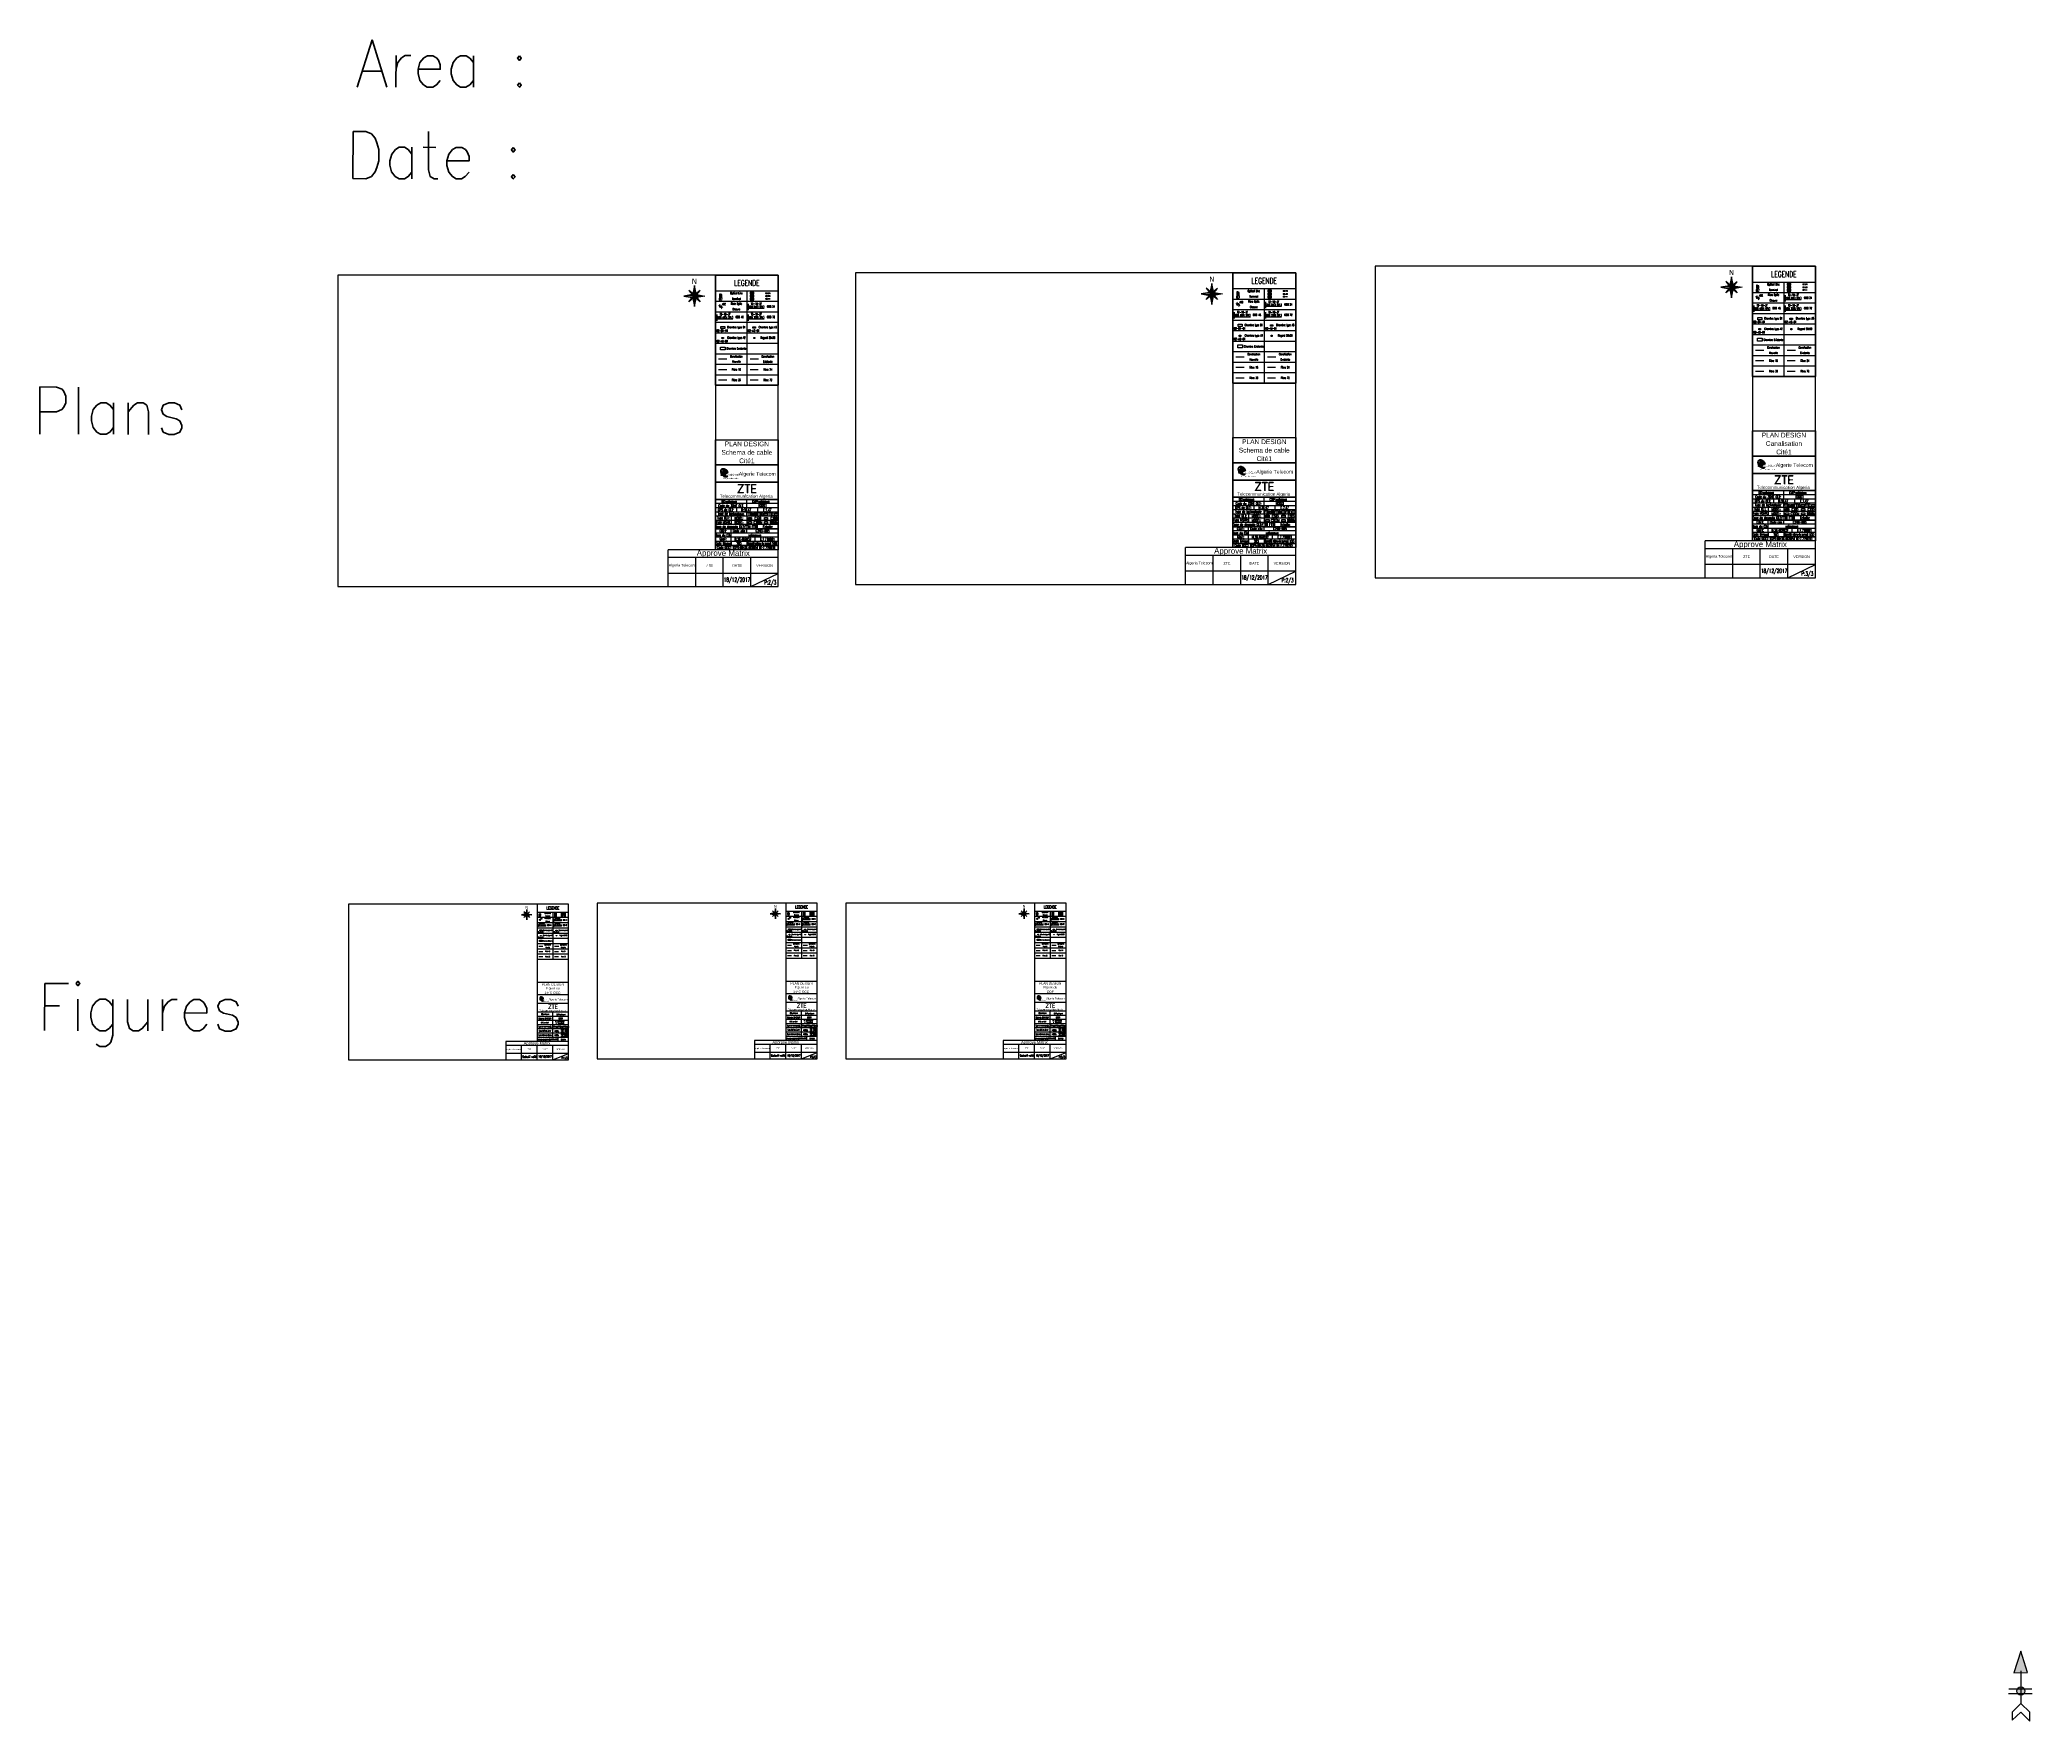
# Model space of a CAD drawing. Header units: millimetres. Extents: x -1989 to 1812, y -2461 to 746.
import ezdxf
from ezdxf.enums import TextEntityAlignment as Align

# ---------------------------------------------------------------- set-up
doc = ezdxf.new("R2010")
doc.units = ezdxf.units.MM
doc.linetypes.add('JIS_02_0.7', pattern=[1.35, 0.75, -0.6])
doc.layers.get('0').update_dxf_attribs({"lineweight": 25, "true_color": 0xffffff})
for name, color, linetype, lineweight, true_color in [('0-ZTE-16 CABLE', 190, 'JIS_02_0.7', 30, 0x7f00ff), ('0-ZTE-24 CABLE', 5, 'JIS_02_0.7', 30, 0x0000ff), ('0-ZTE-36 CABLE', 18, 'JIS_02_0.7', 30, 0x4c0000), ('0-ZTE-72 CABLE', 1, 'JIS_02_0.7', 30, 0xff0000), ('0-ZTE-Duct existing', 1, 'Continuous', 30, 0xff0000), ('0-ZTE-Duct new', 3, 'JIS_02_0.7', 30, 0x00ff00), ('0-ZTE-HH new', 6, 'Continuous', 30, 0xff00ff), ('0-ZTE-MH existing', 1, 'Continuous', 30, 0xff0000), ('0-ZTE-MH new', 82, 'Continuous', 30, 0x33cc00)]:
    doc.layers.add(name, color=color, linetype=linetype, lineweight=lineweight, true_color=true_color)
for name, color, linetype, true_color in [('0-ZTE-Joint closure', 7, 'Continuous', 0xffffff), ('0-ZTE-joint Closure 48', 5, 'Continuous', 0x0000ff), ('0-ZTE-MH new A2', 7, 'Continuous', 0xffffff), ('0-ZTE-MH new A3', 7, 'Continuous', 0xffffff), ('0-ZTE-OCC', 7, 'Continuous', 0xffffff), ('0-ZTE-ODB', 5, 'Continuous', 0x0000ff), ('0-ZTE-ODB 24', 5, 'Continuous', 0x0000ff), ('0-ZTE-ODB 24 2SPL', 5, 'Continuous', 0x0000ff), ('0-ZTE-ODB 48', 5, 'Continuous', 0x0000ff), ('0-ZTE-ODB 48 4SPL', 5, 'Continuous', 0x0000ff), ('0-ZTE-ODB 72', 5, 'Continuous', 0x0000ff), ('annotation-注释', 3, 'Continuous', 0x00ff00)]:
    doc.layers.add(name, color=color, linetype=linetype, true_color=true_color)
doc.styles.add('textstyle100', font='')
doc.styles.add('textstyle101', font='')
doc.styles.add('textstyle102', font='standard')
doc.styles.add('textstyle103', font='romans', dxfattribs={"width": 0.6})
doc.styles.add('textstyle104', font='romans', dxfattribs={"width": 0.6})
doc.styles.add('textstyle105', font='romans', dxfattribs={"width": 0.6})
doc.styles.add('textstyle106', font='romans', dxfattribs={"width": 0.6})
doc.styles.add('textstyle107', font='romans', dxfattribs={"width": 0.6})
doc.styles.add('textstyle108', font='romans', dxfattribs={"width": 0.6})
doc.styles.add('textstyle109', font='romans', dxfattribs={"width": 0.6})
doc.styles.add('textstyle110', font='romans', dxfattribs={"width": 0.6})
doc.styles.add('textstyle111', font='romans', dxfattribs={"width": 0.6})
doc.styles.add('textstyle112', font='romans', dxfattribs={"width": 0.6})
doc.styles.add('textstyle113', font='romans', dxfattribs={"width": 0.6})
doc.styles.add('textstyle114', font='romans', dxfattribs={"width": 0.6})
doc.styles.add('textstyle115', font='romans', dxfattribs={"width": 0.6})
doc.styles.add('textstyle116', font='romans', dxfattribs={"width": 0.6})
doc.styles.add('textstyle117', font='romans', dxfattribs={"width": 0.6})
doc.styles.add('textstyle118', font='romans', dxfattribs={"width": 0.6})
doc.styles.add('textstyle119', font='romans', dxfattribs={"width": 0.6})
doc.styles.add('textstyle120', font='romans', dxfattribs={"width": 0.6})
doc.styles.add('textstyle121', font='romans', dxfattribs={"width": 0.6})
doc.styles.add('textstyle122', font='romans', dxfattribs={"width": 0.6})
doc.styles.add('textstyle123', font='romans', dxfattribs={"width": 0.6})
doc.styles.add('textstyle124', font='romans', dxfattribs={"width": 0.4})
doc.styles.add('textstyle125', font='romans', dxfattribs={"width": 0.6})
doc.styles.add('textstyle126', font='romans', dxfattribs={"width": 0.6})
doc.styles.add('textstyle127', font='romans', dxfattribs={"width": 0.6})
doc.styles.add('textstyle128', font='romans', dxfattribs={"width": 0.6})
doc.styles.add('textstyle129', font='romans', dxfattribs={"width": 0.6})
doc.styles.add('textstyle130', font='romans', dxfattribs={"width": 0.6})
doc.styles.add('textstyle131', font='romans', dxfattribs={"width": 0.6})
doc.styles.add('textstyle132', font='romans', dxfattribs={"width": 0.6})
doc.styles.add('textstyle133', font='romans', dxfattribs={"width": 0.6})
doc.styles.add('textstyle134', font='romans', dxfattribs={"width": 0.6})
doc.styles.add('textstyle135', font='romans', dxfattribs={"width": 0.6})
doc.styles.add('textstyle136', font='romans', dxfattribs={"width": 0.6})
doc.styles.add('textstyle137', font='romans', dxfattribs={"width": 0.6})
doc.styles.add('textstyle138', font='romans', dxfattribs={"width": 0.6})
doc.styles.add('textstyle139', font='romans', dxfattribs={"width": 0.6})
doc.styles.add('textstyle140', font='romans', dxfattribs={"width": 0.6})
doc.styles.add('textstyle141', font='romans', dxfattribs={"width": 0.6})
doc.styles.add('textstyle142', font='romans', dxfattribs={"width": 0.6})
doc.styles.add('textstyle143', font='romans', dxfattribs={"width": 0.6})
doc.styles.add('textstyle144', font='romans', dxfattribs={"width": 0.6})
doc.styles.add('textstyle145', font='romans', dxfattribs={"width": 0.6})
doc.styles.add('textstyle146', font='romans', dxfattribs={"width": 0.6})
doc.styles.add('textstyle147', font='romans', dxfattribs={"width": 0.6})
doc.styles.add('textstyle148', font='romans', dxfattribs={"width": 0.6})
doc.styles.add('textstyle149', font='romans', dxfattribs={"width": 0.6})
doc.styles.add('textstyle15', font='romans', dxfattribs={"width": 0.6})
doc.styles.add('textstyle150', font='romans', dxfattribs={"width": 0.6})
doc.styles.add('textstyle151', font='romans', dxfattribs={"width": 0.6})
doc.styles.add('textstyle152', font='romans', dxfattribs={"width": 0.6})
doc.styles.add('textstyle153', font='romans', dxfattribs={"width": 0.6})
doc.styles.add('textstyle154', font='romans', dxfattribs={"width": 0.6})
doc.styles.add('textstyle155', font='romans', dxfattribs={"width": 0.6})
doc.styles.add('textstyle156', font='romans', dxfattribs={"width": 0.6})
doc.styles.add('textstyle157', font='romans', dxfattribs={"width": 0.6})
doc.styles.add('textstyle158', font='romans', dxfattribs={"width": 0.6})
doc.styles.add('textstyle159', font='romans', dxfattribs={"width": 0.6})
doc.styles.add('textstyle16', font='romans', dxfattribs={"width": 0.6})
doc.styles.add('textstyle160', font='romans', dxfattribs={"width": 0.6})
doc.styles.add('textstyle161', font='romans', dxfattribs={"width": 0.6})
doc.styles.add('textstyle162', font='romans', dxfattribs={"width": 0.6})
doc.styles.add('textstyle163', font='romans', dxfattribs={"width": 0.6})
doc.styles.add('textstyle164', font='romans', dxfattribs={"width": 0.6})
doc.styles.add('textstyle165', font='romans', dxfattribs={"width": 0.6})
doc.styles.add('textstyle166', font='romans', dxfattribs={"width": 0.6})
doc.styles.add('textstyle167', font='romans', dxfattribs={"width": 0.6})
doc.styles.add('textstyle168', font='romans', dxfattribs={"width": 0.6})
doc.styles.add('textstyle169', font='romans', dxfattribs={"width": 0.6})
doc.styles.add('textstyle17', font='romans', dxfattribs={"width": 0.6})
doc.styles.add('textstyle170', font='romans', dxfattribs={"width": 0.6})
doc.styles.add('textstyle171', font='romans', dxfattribs={"width": 0.6})
doc.styles.add('textstyle172', font='romans', dxfattribs={"width": 0.6})
doc.styles.add('textstyle173', font='romans', dxfattribs={"width": 0.6})
doc.styles.add('textstyle174', font='romans', dxfattribs={"width": 0.6})
doc.styles.add('textstyle175', font='')
doc.styles.add('textstyle176', font='')
doc.styles.add('textstyle177', font='')
doc.styles.add('textstyle178', font='')
doc.styles.add('textstyle179', font='')
doc.styles.add('textstyle18', font='romans', dxfattribs={"width": 0.6})
doc.styles.add('textstyle180', font='')
doc.styles.add('textstyle181', font='')
doc.styles.add('textstyle182', font='')
doc.styles.add('textstyle183', font='romans', dxfattribs={"width": 0.6})
doc.styles.add('textstyle184', font='romans', dxfattribs={"width": 0.6})
doc.styles.add('textstyle185', font='')
doc.styles.add('textstyle186', font='romans', dxfattribs={"width": 0.6})
doc.styles.add('textstyle187', font='romans', dxfattribs={"width": 0.6})
doc.styles.add('textstyle188', font='romans', dxfattribs={"width": 0.6})
doc.styles.add('textstyle189', font='romans', dxfattribs={"width": 0.6})
doc.styles.add('textstyle19', font='romans', dxfattribs={"width": 0.6})
doc.styles.add('textstyle190', font='romans', dxfattribs={"width": 0.6})
doc.styles.add('textstyle191', font='romans', dxfattribs={"width": 0.6})
doc.styles.add('textstyle192', font='romans', dxfattribs={"width": 0.6})
doc.styles.add('textstyle193', font='romans', dxfattribs={"width": 0.6})
doc.styles.add('textstyle194', font='romans', dxfattribs={"width": 0.6})
doc.styles.add('textstyle195', font='romans', dxfattribs={"width": 0.6})
doc.styles.add('textstyle196', font='romans', dxfattribs={"width": 0.6})
doc.styles.add('textstyle197', font='romans', dxfattribs={"width": 0.6})
doc.styles.add('textstyle198', font='romans', dxfattribs={"width": 0.6})
doc.styles.add('textstyle199', font='romans', dxfattribs={"width": 0.6})
doc.styles.add('textstyle20', font='romans', dxfattribs={"width": 0.6})
doc.styles.add('textstyle200', font='romans', dxfattribs={"width": 0.6})
doc.styles.add('textstyle201', font='romans', dxfattribs={"width": 0.6})
doc.styles.add('textstyle202', font='romans', dxfattribs={"width": 0.6})
doc.styles.add('textstyle203', font='romans', dxfattribs={"width": 0.6})
doc.styles.add('textstyle204', font='romans', dxfattribs={"width": 0.6})
doc.styles.add('textstyle205', font='romans', dxfattribs={"width": 0.6})
doc.styles.add('textstyle206', font='romans', dxfattribs={"width": 0.6})
doc.styles.add('textstyle207', font='romans', dxfattribs={"width": 0.4})
doc.styles.add('textstyle208', font='romans', dxfattribs={"width": 0.6})
doc.styles.add('textstyle209', font='romans', dxfattribs={"width": 0.6})
doc.styles.add('textstyle21', font='romans', dxfattribs={"width": 0.6})
doc.styles.add('textstyle210', font='romans', dxfattribs={"width": 0.6})
doc.styles.add('textstyle211', font='romans', dxfattribs={"width": 0.6})
doc.styles.add('textstyle212', font='romans', dxfattribs={"width": 0.6})
doc.styles.add('textstyle213', font='romans', dxfattribs={"width": 0.6})
doc.styles.add('textstyle214', font='romans', dxfattribs={"width": 0.6})
doc.styles.add('textstyle215', font='romans', dxfattribs={"width": 0.6})
doc.styles.add('textstyle216', font='romans', dxfattribs={"width": 0.6})
doc.styles.add('textstyle217', font='romans', dxfattribs={"width": 0.6})
doc.styles.add('textstyle218', font='romans', dxfattribs={"width": 0.6})
doc.styles.add('textstyle219', font='romans', dxfattribs={"width": 0.6})
doc.styles.add('textstyle22', font='romans', dxfattribs={"width": 0.6})
doc.styles.add('textstyle220', font='romans', dxfattribs={"width": 0.6})
doc.styles.add('textstyle221', font='romans', dxfattribs={"width": 0.6})
doc.styles.add('textstyle222', font='romans', dxfattribs={"width": 0.6})
doc.styles.add('textstyle223', font='romans', dxfattribs={"width": 0.6})
doc.styles.add('textstyle224', font='romans', dxfattribs={"width": 0.6})
doc.styles.add('textstyle225', font='romans', dxfattribs={"width": 0.6})
doc.styles.add('textstyle226', font='romans', dxfattribs={"width": 0.6})
doc.styles.add('textstyle227', font='romans', dxfattribs={"width": 0.6})
doc.styles.add('textstyle228', font='romans', dxfattribs={"width": 0.6})
doc.styles.add('textstyle229', font='romans', dxfattribs={"width": 0.6})
doc.styles.add('textstyle23', font='romans', dxfattribs={"width": 0.6})
doc.styles.add('textstyle230', font='romans', dxfattribs={"width": 0.6})
doc.styles.add('textstyle231', font='romans', dxfattribs={"width": 0.6})
doc.styles.add('textstyle232', font='romans', dxfattribs={"width": 0.6})
doc.styles.add('textstyle233', font='romans', dxfattribs={"width": 0.6})
doc.styles.add('textstyle234', font='romans', dxfattribs={"width": 0.6})
doc.styles.add('textstyle235', font='romans', dxfattribs={"width": 0.6})
doc.styles.add('textstyle236', font='romans', dxfattribs={"width": 0.6})
doc.styles.add('textstyle237', font='romans', dxfattribs={"width": 0.6})
doc.styles.add('textstyle238', font='romans', dxfattribs={"width": 0.6})
doc.styles.add('textstyle239', font='romans', dxfattribs={"width": 0.6})
doc.styles.add('textstyle24', font='romans', dxfattribs={"width": 0.6})
doc.styles.add('textstyle240', font='romans', dxfattribs={"width": 0.6})
doc.styles.add('textstyle241', font='romans', dxfattribs={"width": 0.6})
doc.styles.add('textstyle242', font='romans', dxfattribs={"width": 0.6})
doc.styles.add('textstyle243', font='romans', dxfattribs={"width": 0.6})
doc.styles.add('textstyle244', font='romans', dxfattribs={"width": 0.6})
doc.styles.add('textstyle245', font='romans', dxfattribs={"width": 0.6})
doc.styles.add('textstyle246', font='romans', dxfattribs={"width": 0.6})
doc.styles.add('textstyle247', font='romans', dxfattribs={"width": 0.6})
doc.styles.add('textstyle248', font='romans', dxfattribs={"width": 0.6})
doc.styles.add('textstyle249', font='romans', dxfattribs={"width": 0.6})
doc.styles.add('textstyle25', font='romans', dxfattribs={"width": 0.6})
doc.styles.add('textstyle250', font='romans', dxfattribs={"width": 0.6})
doc.styles.add('textstyle251', font='romans', dxfattribs={"width": 0.6})
doc.styles.add('textstyle252', font='romans', dxfattribs={"width": 0.6})
doc.styles.add('textstyle253', font='romans', dxfattribs={"width": 0.6})
doc.styles.add('textstyle254', font='romans', dxfattribs={"width": 0.6})
doc.styles.add('textstyle255', font='romans', dxfattribs={"width": 0.6})
doc.styles.add('textstyle256', font='romans', dxfattribs={"width": 0.6})
doc.styles.add('textstyle257', font='romans', dxfattribs={"width": 0.6})
doc.styles.add('textstyle258', font='')
doc.styles.add('textstyle259', font='')
doc.styles.add('textstyle26', font='romans', dxfattribs={"width": 0.6})
doc.styles.add('textstyle260', font='')
doc.styles.add('textstyle261', font='')
doc.styles.add('textstyle262', font='')
doc.styles.add('textstyle263', font='')
doc.styles.add('textstyle264', font='')
doc.styles.add('textstyle265', font='')
doc.styles.add('textstyle266', font='romans', dxfattribs={"width": 0.6})
doc.styles.add('textstyle267', font='romans', dxfattribs={"width": 0.6})
doc.styles.add('textstyle268', font='')
doc.styles.add('textstyle269', font='')
doc.styles.add('textstyle27', font='romans', dxfattribs={"width": 0.6})
doc.styles.add('textstyle270', font='')
doc.styles.add('textstyle271', font='')
doc.styles.add('textstyle272', font='')
doc.styles.add('textstyle273', font='')
doc.styles.add('textstyle274', font='romans', dxfattribs={"width": 0.6})
doc.styles.add('textstyle275', font='romans', dxfattribs={"width": 0.6})
doc.styles.add('textstyle276', font='')
doc.styles.add('textstyle277', font='')
doc.styles.add('textstyle278', font='romans', dxfattribs={"width": 0.6})
doc.styles.add('textstyle279', font='romans', dxfattribs={"width": 0.6})
doc.styles.add('textstyle28', font='romans', dxfattribs={"width": 0.6})
doc.styles.add('textstyle280', font='romans', dxfattribs={"width": 0.6})
doc.styles.add('textstyle281', font='romans', dxfattribs={"width": 0.6})
doc.styles.add('textstyle282', font='romans', dxfattribs={"width": 0.6})
doc.styles.add('textstyle283', font='romans', dxfattribs={"width": 0.6})
doc.styles.add('textstyle284', font='romans', dxfattribs={"width": 0.6})
doc.styles.add('textstyle285', font='romans', dxfattribs={"width": 0.6})
doc.styles.add('textstyle286', font='romans', dxfattribs={"width": 0.6})
doc.styles.add('textstyle287', font='romans', dxfattribs={"width": 0.6})
doc.styles.add('textstyle288', font='romans', dxfattribs={"width": 0.6})
doc.styles.add('textstyle289', font='romans', dxfattribs={"width": 0.6})
doc.styles.add('textstyle29', font='romans', dxfattribs={"width": 0.6})
doc.styles.add('textstyle290', font='romans', dxfattribs={"width": 0.6})
doc.styles.add('textstyle291', font='romans', dxfattribs={"width": 0.6})
doc.styles.add('textstyle292', font='romans', dxfattribs={"width": 0.6})
doc.styles.add('textstyle293', font='romans', dxfattribs={"width": 0.6})
doc.styles.add('textstyle294', font='')
doc.styles.add('textstyle295', font='romans', dxfattribs={"width": 0.6})
doc.styles.add('textstyle296', font='romans', dxfattribs={"width": 0.6})
doc.styles.add('textstyle297', font='romans', dxfattribs={"width": 0.6})
doc.styles.add('textstyle298', font='romans', dxfattribs={"width": 0.6})
doc.styles.add('textstyle299', font='romans', dxfattribs={"width": 0.6})
doc.styles.add('textstyle30', font='romans', dxfattribs={"width": 0.6})
doc.styles.add('textstyle300', font='romans', dxfattribs={"width": 0.6})
doc.styles.add('textstyle301', font='romans', dxfattribs={"width": 0.6})
doc.styles.add('textstyle302', font='romans', dxfattribs={"width": 0.6})
doc.styles.add('textstyle303', font='romans', dxfattribs={"width": 0.6})
doc.styles.add('textstyle304', font='romans', dxfattribs={"width": 0.6})
doc.styles.add('textstyle305', font='romans', dxfattribs={"width": 0.6})
doc.styles.add('textstyle306', font='romans', dxfattribs={"width": 0.6})
doc.styles.add('textstyle307', font='romans', dxfattribs={"width": 0.6})
doc.styles.add('textstyle308', font='romans', dxfattribs={"width": 0.6})
doc.styles.add('textstyle309', font='romans', dxfattribs={"width": 0.6})
doc.styles.add('textstyle31', font='romans', dxfattribs={"width": 0.6})
doc.styles.add('textstyle310', font='romans', dxfattribs={"width": 0.6})
doc.styles.add('textstyle311', font='romans', dxfattribs={"width": 0.6})
doc.styles.add('textstyle312', font='romans', dxfattribs={"width": 0.6})
doc.styles.add('textstyle313', font='romans', dxfattribs={"width": 0.6})
doc.styles.add('textstyle314', font='romans', dxfattribs={"width": 0.6})
doc.styles.add('textstyle315', font='romans', dxfattribs={"width": 0.6})
doc.styles.add('textstyle316', font='romans', dxfattribs={"width": 0.6})
doc.styles.add('textstyle317', font='romans', dxfattribs={"width": 0.6})
doc.styles.add('textstyle318', font='romans', dxfattribs={"width": 0.6})
doc.styles.add('textstyle319', font='romans', dxfattribs={"width": 0.6})
doc.styles.add('textstyle32', font='romans', dxfattribs={"width": 0.6})
doc.styles.add('textstyle320', font='romans', dxfattribs={"width": 0.6})
doc.styles.add('textstyle321', font='romans', dxfattribs={"width": 0.6})
doc.styles.add('textstyle322', font='romans', dxfattribs={"width": 0.6})
doc.styles.add('textstyle323', font='romans', dxfattribs={"width": 0.6})
doc.styles.add('textstyle324', font='romans', dxfattribs={"width": 0.6})
doc.styles.add('textstyle325', font='romans', dxfattribs={"width": 0.6})
doc.styles.add('textstyle326', font='romans', dxfattribs={"width": 0.6})
doc.styles.add('textstyle327', font='romans', dxfattribs={"width": 0.6})
doc.styles.add('textstyle328', font='romans', dxfattribs={"width": 0.6})
doc.styles.add('textstyle329', font='romans', dxfattribs={"width": 0.6})
doc.styles.add('textstyle33', font='romans', dxfattribs={"width": 0.6})
doc.styles.add('textstyle330', font='romans', dxfattribs={"width": 0.6})
doc.styles.add('textstyle331', font='romans', dxfattribs={"width": 0.6})
doc.styles.add('textstyle332', font='romans', dxfattribs={"width": 0.6})
doc.styles.add('textstyle333', font='romans', dxfattribs={"width": 0.6})
doc.styles.add('textstyle334', font='romans', dxfattribs={"width": 0.6})
doc.styles.add('textstyle335', font='romans', dxfattribs={"width": 0.6})
doc.styles.add('textstyle336', font='standard')
doc.styles.add('textstyle337', font='')
doc.styles.add('textstyle338', font='')
doc.styles.add('textstyle339', font='')
doc.styles.add('textstyle34', font='romans', dxfattribs={"width": 0.6})
doc.styles.add('textstyle340', font='')
doc.styles.add('textstyle341', font='')
doc.styles.add('textstyle342', font='')
doc.styles.add('textstyle343', font='')
doc.styles.add('textstyle344', font='romans', dxfattribs={"width": 0.6})
doc.styles.add('textstyle345', font='romans', dxfattribs={"width": 0.6})
doc.styles.add('textstyle346', font='')
doc.styles.add('textstyle347', font='')
doc.styles.add('textstyle348', font='romans', dxfattribs={"width": 0.6})
doc.styles.add('textstyle349', font='romans', dxfattribs={"width": 0.6})
doc.styles.add('textstyle35', font='romans', dxfattribs={"width": 0.6})
doc.styles.add('textstyle350', font='romans', dxfattribs={"width": 0.6})
doc.styles.add('textstyle351', font='romans', dxfattribs={"width": 0.6})
doc.styles.add('textstyle352', font='romans', dxfattribs={"width": 0.6})
doc.styles.add('textstyle353', font='romans', dxfattribs={"width": 0.6})
doc.styles.add('textstyle354', font='romans', dxfattribs={"width": 0.6})
doc.styles.add('textstyle355', font='romans', dxfattribs={"width": 0.6})
doc.styles.add('textstyle356', font='romans', dxfattribs={"width": 0.6})
doc.styles.add('textstyle357', font='romans', dxfattribs={"width": 0.6})
doc.styles.add('textstyle358', font='romans', dxfattribs={"width": 0.6})
doc.styles.add('textstyle359', font='romans', dxfattribs={"width": 0.6})
doc.styles.add('textstyle36', font='romans', dxfattribs={"width": 0.4})
doc.styles.add('textstyle360', font='romans', dxfattribs={"width": 0.6})
doc.styles.add('textstyle361', font='romans', dxfattribs={"width": 0.6})
doc.styles.add('textstyle362', font='romans', dxfattribs={"width": 0.6})
doc.styles.add('textstyle363', font='romans', dxfattribs={"width": 0.6})
doc.styles.add('textstyle364', font='')
doc.styles.add('textstyle365', font='romans', dxfattribs={"width": 0.6})
doc.styles.add('textstyle366', font='romans', dxfattribs={"width": 0.6})
doc.styles.add('textstyle367', font='romans', dxfattribs={"width": 0.6})
doc.styles.add('textstyle368', font='romans', dxfattribs={"width": 0.6})
doc.styles.add('textstyle369', font='romans', dxfattribs={"width": 0.6})
doc.styles.add('textstyle37', font='romans', dxfattribs={"width": 0.6})
doc.styles.add('textstyle370', font='romans', dxfattribs={"width": 0.6})
doc.styles.add('textstyle371', font='romans', dxfattribs={"width": 0.6})
doc.styles.add('textstyle372', font='romans', dxfattribs={"width": 0.6})
doc.styles.add('textstyle373', font='romans', dxfattribs={"width": 0.6})
doc.styles.add('textstyle374', font='romans', dxfattribs={"width": 0.6})
doc.styles.add('textstyle375', font='romans', dxfattribs={"width": 0.6})
doc.styles.add('textstyle376', font='romans', dxfattribs={"width": 0.6})
doc.styles.add('textstyle377', font='romans', dxfattribs={"width": 0.6})
doc.styles.add('textstyle378', font='romans', dxfattribs={"width": 0.6})
doc.styles.add('textstyle379', font='romans', dxfattribs={"width": 0.6})
doc.styles.add('textstyle38', font='romans', dxfattribs={"width": 0.6})
doc.styles.add('textstyle380', font='romans', dxfattribs={"width": 0.6})
doc.styles.add('textstyle381', font='romans', dxfattribs={"width": 0.6})
doc.styles.add('textstyle382', font='romans', dxfattribs={"width": 0.6})
doc.styles.add('textstyle383', font='romans', dxfattribs={"width": 0.6})
doc.styles.add('textstyle384', font='romans', dxfattribs={"width": 0.6})
doc.styles.add('textstyle385', font='romans', dxfattribs={"width": 0.6})
doc.styles.add('textstyle386', font='romans', dxfattribs={"width": 0.6})
doc.styles.add('textstyle387', font='romans', dxfattribs={"width": 0.6})
doc.styles.add('textstyle388', font='romans', dxfattribs={"width": 0.6})
doc.styles.add('textstyle389', font='romans', dxfattribs={"width": 0.6})
doc.styles.add('textstyle39', font='romans', dxfattribs={"width": 0.6})
doc.styles.add('textstyle390', font='romans', dxfattribs={"width": 0.6})
doc.styles.add('textstyle391', font='romans', dxfattribs={"width": 0.6})
doc.styles.add('textstyle392', font='romans', dxfattribs={"width": 0.6})
doc.styles.add('textstyle393', font='romans', dxfattribs={"width": 0.6})
doc.styles.add('textstyle394', font='romans', dxfattribs={"width": 0.6})
doc.styles.add('textstyle395', font='romans', dxfattribs={"width": 0.6})
doc.styles.add('textstyle396', font='romans', dxfattribs={"width": 0.6})
doc.styles.add('textstyle397', font='romans', dxfattribs={"width": 0.6})
doc.styles.add('textstyle398', font='romans', dxfattribs={"width": 0.6})
doc.styles.add('textstyle399', font='romans', dxfattribs={"width": 0.6})
doc.styles.add('textstyle40', font='romans', dxfattribs={"width": 0.6})
doc.styles.add('textstyle400', font='romans', dxfattribs={"width": 0.6})
doc.styles.add('textstyle401', font='romans', dxfattribs={"width": 0.6})
doc.styles.add('textstyle402', font='romans', dxfattribs={"width": 0.6})
doc.styles.add('textstyle403', font='romans', dxfattribs={"width": 0.6})
doc.styles.add('textstyle404', font='romans', dxfattribs={"width": 0.6})
doc.styles.add('textstyle405', font='romans', dxfattribs={"width": 0.6})
doc.styles.add('textstyle406', font='')
doc.styles.add('textstyle407', font='')
doc.styles.add('textstyle408', font='')
doc.styles.add('textstyle409', font='')
doc.styles.add('textstyle41', font='romans', dxfattribs={"width": 0.6})
doc.styles.add('textstyle410', font='')
doc.styles.add('textstyle411', font='')
doc.styles.add('textstyle412', font='')
doc.styles.add('textstyle413', font='romans', dxfattribs={"width": 0.6})
doc.styles.add('textstyle414', font='romans', dxfattribs={"width": 0.6})
doc.styles.add('textstyle415', font='')
doc.styles.add('textstyle416', font='')
doc.styles.add('textstyle417', font='romans', dxfattribs={"width": 0.6})
doc.styles.add('textstyle418', font='romans', dxfattribs={"width": 0.6})
doc.styles.add('textstyle419', font='romans', dxfattribs={"width": 0.6})
doc.styles.add('textstyle42', font='romans', dxfattribs={"width": 0.6})
doc.styles.add('textstyle420', font='romans', dxfattribs={"width": 0.6})
doc.styles.add('textstyle421', font='romans', dxfattribs={"width": 0.6})
doc.styles.add('textstyle422', font='romans', dxfattribs={"width": 0.6})
doc.styles.add('textstyle423', font='romans', dxfattribs={"width": 0.6})
doc.styles.add('textstyle424', font='romans', dxfattribs={"width": 0.6})
doc.styles.add('textstyle425', font='romans', dxfattribs={"width": 0.6})
doc.styles.add('textstyle426', font='romans', dxfattribs={"width": 0.6})
doc.styles.add('textstyle427', font='romans', dxfattribs={"width": 0.6})
doc.styles.add('textstyle428', font='romans', dxfattribs={"width": 0.6})
doc.styles.add('textstyle429', font='romans', dxfattribs={"width": 0.6})
doc.styles.add('textstyle43', font='romans', dxfattribs={"width": 0.6})
doc.styles.add('textstyle430', font='romans', dxfattribs={"width": 0.6})
doc.styles.add('textstyle431', font='romans', dxfattribs={"width": 0.6})
doc.styles.add('textstyle432', font='romans', dxfattribs={"width": 0.6})
doc.styles.add('textstyle433', font='')
doc.styles.add('textstyle434', font='romans', dxfattribs={"width": 0.6})
doc.styles.add('textstyle435', font='romans', dxfattribs={"width": 0.6})
doc.styles.add('textstyle436', font='romans', dxfattribs={"width": 0.6})
doc.styles.add('textstyle437', font='romans', dxfattribs={"width": 0.6})
doc.styles.add('textstyle438', font='romans', dxfattribs={"width": 0.6})
doc.styles.add('textstyle439', font='romans', dxfattribs={"width": 0.6})
doc.styles.add('textstyle44', font='romans', dxfattribs={"width": 0.6})
doc.styles.add('textstyle440', font='romans', dxfattribs={"width": 0.6})
doc.styles.add('textstyle441', font='romans', dxfattribs={"width": 0.6})
doc.styles.add('textstyle442', font='romans', dxfattribs={"width": 0.6})
doc.styles.add('textstyle443', font='romans', dxfattribs={"width": 0.6})
doc.styles.add('textstyle444', font='romans', dxfattribs={"width": 0.6})
doc.styles.add('textstyle445', font='romans', dxfattribs={"width": 0.6})
doc.styles.add('textstyle446', font='romans', dxfattribs={"width": 0.6})
doc.styles.add('textstyle447', font='romans', dxfattribs={"width": 0.6})
doc.styles.add('textstyle448', font='romans', dxfattribs={"width": 0.6})
doc.styles.add('textstyle449', font='romans', dxfattribs={"width": 0.6})
doc.styles.add('textstyle45', font='romans', dxfattribs={"width": 0.6})
doc.styles.add('textstyle450', font='romans', dxfattribs={"width": 0.6})
doc.styles.add('textstyle451', font='romans', dxfattribs={"width": 0.6})
doc.styles.add('textstyle452', font='romans', dxfattribs={"width": 0.6})
doc.styles.add('textstyle453', font='romans', dxfattribs={"width": 0.6})
doc.styles.add('textstyle454', font='romans', dxfattribs={"width": 0.6})
doc.styles.add('textstyle455', font='romans', dxfattribs={"width": 0.6})
doc.styles.add('textstyle456', font='romans', dxfattribs={"width": 0.6})
doc.styles.add('textstyle457', font='romans', dxfattribs={"width": 0.6})
doc.styles.add('textstyle458', font='romans', dxfattribs={"width": 0.6})
doc.styles.add('textstyle459', font='romans', dxfattribs={"width": 0.6})
doc.styles.add('textstyle46', font='romans', dxfattribs={"width": 0.6})
doc.styles.add('textstyle460', font='romans', dxfattribs={"width": 0.6})
doc.styles.add('textstyle461', font='romans', dxfattribs={"width": 0.6})
doc.styles.add('textstyle462', font='romans', dxfattribs={"width": 0.6})
doc.styles.add('textstyle463', font='romans', dxfattribs={"width": 0.6})
doc.styles.add('textstyle464', font='romans', dxfattribs={"width": 0.6})
doc.styles.add('textstyle465', font='romans', dxfattribs={"width": 0.6})
doc.styles.add('textstyle466', font='romans', dxfattribs={"width": 0.6})
doc.styles.add('textstyle467', font='romans', dxfattribs={"width": 0.6})
doc.styles.add('textstyle468', font='romans', dxfattribs={"width": 0.6})
doc.styles.add('textstyle469', font='romans', dxfattribs={"width": 0.6})
doc.styles.add('textstyle47', font='romans', dxfattribs={"width": 0.6})
doc.styles.add('textstyle470', font='romans', dxfattribs={"width": 0.6})
doc.styles.add('textstyle471', font='romans', dxfattribs={"width": 0.6})
doc.styles.add('textstyle472', font='romans', dxfattribs={"width": 0.6})
doc.styles.add('textstyle473', font='romans', dxfattribs={"width": 0.6})
doc.styles.add('textstyle474', font='romans', dxfattribs={"width": 0.6})
doc.styles.add('textstyle475', font='')
doc.styles.add('textstyle476', font='')
doc.styles.add('textstyle477', font='standard')
doc.styles.add('textstyle478', font='standard')
doc.styles.add('textstyle48', font='romans', dxfattribs={"width": 0.6})
doc.styles.add('textstyle49', font='romans', dxfattribs={"width": 0.6})
doc.styles.add('textstyle50', font='romans', dxfattribs={"width": 0.6})
doc.styles.add('textstyle51', font='romans', dxfattribs={"width": 0.6})
doc.styles.add('textstyle52', font='romans', dxfattribs={"width": 0.6})
doc.styles.add('textstyle53', font='romans', dxfattribs={"width": 0.6})
doc.styles.add('textstyle54', font='romans', dxfattribs={"width": 0.6})
doc.styles.add('textstyle55', font='romans', dxfattribs={"width": 0.6})
doc.styles.add('textstyle56', font='romans', dxfattribs={"width": 0.6})
doc.styles.add('textstyle57', font='romans', dxfattribs={"width": 0.6})
doc.styles.add('textstyle58', font='romans', dxfattribs={"width": 0.6})
doc.styles.add('textstyle59', font='romans', dxfattribs={"width": 0.6})
doc.styles.add('textstyle60', font='romans', dxfattribs={"width": 0.6})
doc.styles.add('textstyle61', font='romans', dxfattribs={"width": 0.6})
doc.styles.add('textstyle62', font='romans', dxfattribs={"width": 0.6})
doc.styles.add('textstyle63', font='romans', dxfattribs={"width": 0.6})
doc.styles.add('textstyle64', font='romans', dxfattribs={"width": 0.6})
doc.styles.add('textstyle65', font='romans', dxfattribs={"width": 0.6})
doc.styles.add('textstyle66', font='romans', dxfattribs={"width": 0.6})
doc.styles.add('textstyle67', font='romans', dxfattribs={"width": 0.6})
doc.styles.add('textstyle68', font='romans', dxfattribs={"width": 0.6})
doc.styles.add('textstyle69', font='romans', dxfattribs={"width": 0.6})
doc.styles.add('textstyle70', font='romans', dxfattribs={"width": 0.6})
doc.styles.add('textstyle71', font='romans', dxfattribs={"width": 0.6})
doc.styles.add('textstyle72', font='romans', dxfattribs={"width": 0.6})
doc.styles.add('textstyle73', font='romans', dxfattribs={"width": 0.6})
doc.styles.add('textstyle74', font='romans', dxfattribs={"width": 0.6})
doc.styles.add('textstyle75', font='romans', dxfattribs={"width": 0.6})
doc.styles.add('textstyle76', font='romans', dxfattribs={"width": 0.6})
doc.styles.add('textstyle77', font='romans', dxfattribs={"width": 0.6})
doc.styles.add('textstyle78', font='romans', dxfattribs={"width": 0.6})
doc.styles.add('textstyle79', font='romans', dxfattribs={"width": 0.6})
doc.styles.add('textstyle80', font='romans', dxfattribs={"width": 0.6})
doc.styles.add('textstyle81', font='romans', dxfattribs={"width": 0.6})
doc.styles.add('textstyle82', font='romans', dxfattribs={"width": 0.6})
doc.styles.add('textstyle83', font='romans', dxfattribs={"width": 0.6})
doc.styles.add('textstyle84', font='romans', dxfattribs={"width": 0.6})
doc.styles.add('textstyle85', font='romans', dxfattribs={"width": 0.6})
doc.styles.add('textstyle86', font='romans', dxfattribs={"width": 0.6})
doc.styles.add('textstyle87', font='')
doc.styles.add('textstyle88', font='')
doc.styles.add('textstyle89', font='')
doc.styles.add('textstyle90', font='')
doc.styles.add('textstyle91', font='')
doc.styles.add('textstyle92', font='')
doc.styles.add('textstyle93', font='')
doc.styles.add('textstyle94', font='')
doc.styles.add('textstyle95', font='romans', dxfattribs={"width": 0.6})
doc.styles.add('textstyle96', font='romans', dxfattribs={"width": 0.6})
doc.styles.add('textstyle97', font='')
doc.styles.add('textstyle98', font='')
doc.styles.add('textstyle99', font='', dxfattribs={"width": 1.8})
doc.styles.get('textstyle100').set_extended_font_data('Arial')
doc.styles.get('textstyle101').set_extended_font_data('Arial')
doc.styles.get('textstyle175').set_extended_font_data('Arial')
doc.styles.get('textstyle176').set_extended_font_data('Arial')
doc.styles.get('textstyle177').set_extended_font_data('Arial')
doc.styles.get('textstyle178').set_extended_font_data('Arial')
doc.styles.get('textstyle179').set_extended_font_data('Arial')
doc.styles.get('textstyle180').set_extended_font_data('Arial')
doc.styles.get('textstyle181').set_extended_font_data('Arial')
doc.styles.get('textstyle182').set_extended_font_data('Arial')
doc.styles.get('textstyle185').set_extended_font_data('Verdana')
doc.styles.get('textstyle258').set_extended_font_data('Arial')
doc.styles.get('textstyle259').set_extended_font_data('Arial')
doc.styles.get('textstyle260').set_extended_font_data('Arial')
doc.styles.get('textstyle261').set_extended_font_data('Arial')
doc.styles.get('textstyle262').set_extended_font_data('Arial')
doc.styles.get('textstyle263').set_extended_font_data('Arial')
doc.styles.get('textstyle264').set_extended_font_data('Arial')
doc.styles.get('textstyle265').set_extended_font_data('Arial')
doc.styles.get('textstyle268').set_extended_font_data('Verdana')
doc.styles.get('textstyle269').set_extended_font_data('Arial')
doc.styles.get('textstyle270').set_extended_font_data('Arial')
doc.styles.get('textstyle271').set_extended_font_data('Arial')
doc.styles.get('textstyle272').set_extended_font_data('Arial')
doc.styles.get('textstyle273').set_extended_font_data('Arial')
doc.styles.get('textstyle276').set_extended_font_data('Verdana')
doc.styles.get('textstyle277').set_extended_font_data('Arial')
doc.styles.get('textstyle294').set_extended_font_data('Arial')
doc.styles.get('textstyle337').set_extended_font_data('Arial')
doc.styles.get('textstyle338').set_extended_font_data('Arial')
doc.styles.get('textstyle339').set_extended_font_data('Arial')
doc.styles.get('textstyle340').set_extended_font_data('Arial')
doc.styles.get('textstyle341').set_extended_font_data('Arial')
doc.styles.get('textstyle342').set_extended_font_data('Arial')
doc.styles.get('textstyle343').set_extended_font_data('Arial')
doc.styles.get('textstyle346').set_extended_font_data('Verdana')
doc.styles.get('textstyle347').set_extended_font_data('Arial')
doc.styles.get('textstyle364').set_extended_font_data('Arial')
doc.styles.get('textstyle406').set_extended_font_data('Arial')
doc.styles.get('textstyle407').set_extended_font_data('Arial')
doc.styles.get('textstyle408').set_extended_font_data('Arial')
doc.styles.get('textstyle409').set_extended_font_data('Arial')
doc.styles.get('textstyle410').set_extended_font_data('Arial')
doc.styles.get('textstyle411').set_extended_font_data('Arial')
doc.styles.get('textstyle412').set_extended_font_data('Arial')
doc.styles.get('textstyle415').set_extended_font_data('Verdana')
doc.styles.get('textstyle416').set_extended_font_data('Arial')
doc.styles.get('textstyle433').set_extended_font_data('Arial')
doc.styles.get('textstyle475').set_extended_font_data('Arial')
doc.styles.get('textstyle476').set_extended_font_data('Arial')
doc.styles.get('textstyle87').set_extended_font_data('Arial')
doc.styles.get('textstyle88').set_extended_font_data('Arial')
doc.styles.get('textstyle89').set_extended_font_data('Arial')
doc.styles.get('textstyle90').set_extended_font_data('Arial')
doc.styles.get('textstyle91').set_extended_font_data('Arial')
doc.styles.get('textstyle92').set_extended_font_data('Arial')
doc.styles.get('textstyle93').set_extended_font_data('Arial')
doc.styles.get('textstyle94').set_extended_font_data('Arial')
doc.styles.get('textstyle97').set_extended_font_data('Verdana')
doc.styles.get('textstyle98').set_extended_font_data('Arial')
doc.styles.get('textstyle99').set_extended_font_data('Arial')

# ---------------------------------------------------------------- blocks, each defined once
blk = doc.blocks.new('OLT')
at = {"true_color": 0x0000ff}
blk.add_hatch(color=5, dxfattribs=at).paths.add_polyline_path([(-1.1, -1.5), (1.2, -1.5), (1.2, 1.2), (0, 1.2), (0, 1.8), (-1.1, 1.8)], flags=0)
at = {"color": 5, "true_color": 0x0000ff}
blk.add_lwpolyline([(-1.1, 1.8), (-1.1, -1.5), (1.2, -1.5), (1.2, 1.2), (0, 1.2), (0, 1.8)], close=True, dxfattribs=at)
blk = doc.blocks.new('JOINT CLOSURE')
at = {"lineweight": 25, "true_color": 0xff0000}
h = blk.add_hatch(color=1, dxfattribs=at)
h.paths.add_polyline_path([(0, 0), (-0.5, 2.6), (-2.5, 0.9)], flags=0)
h.paths.add_polyline_path([(2.5, -0.9), (0, 0), (0.5, -2.6)], flags=0)
h = blk.add_hatch(color=1, dxfattribs=at)
edge = h.paths.add_edge_path(flags=0)
edge.add_arc((0, 0), 1.01, 180, 360)
edge.add_arc((0, 0), 1.01, 0, 180)
at = {"color": 12, "lineweight": 25, "true_color": 0xcc0000}
blk.add_circle((0, 0), 1.01, dxfattribs=at)
blk = doc.blocks.new('AT LOGO')
at = {"linetype": 'Continuous', "true_color": 0x0000ff}
h = blk.add_hatch(color=5, dxfattribs=at)
h.paths.add_polyline_path([(9.5, -4), (9, -3.8), (8.5, -3.6), (7.9, -3.4), (7.4, -3.4), (7, -3.4), (6.6, -3.5), (6.2, -3.8), (5.8, -4.1), (5.4, -4.5), (5.2, -4.9), (5.3, -4.9), (5.7, -4.9), (6, -4.9), (6.5, -4.9), (7, -4.9), (7.1, -5), (7.6, -5), (7.9, -5.1), (8.4, -5.2), (8.9, -5.3), (9.5, -5.3), (9.9, -5.2), (10.2, -5.1), (10.4, -4.9), (10.5, -4.8), (10.2, -4.5)], flags=0)
h.paths.add_polyline_path([(9.4, -10.4), (9.1, -10.2), (8.7, -9.9), (8.5, -9.8), (8.2, -9.5), (8, -9.4), (7.7, -9.2), (7.6, -9), (7.4, -8.8), (7.2, -8.6), (7, -8.4), (6.7, -8.2), (6, -7.4), (5.4, -6.8), (5.3, -6.7), (5.3, -6.6), (5.4, -6.6), (5.5, -6.6), (5.6, -6.6), (5.5, -6.6), (5.5, -6.5), (5.4, -6.5), (5.4, -6.4), (5.5, -6.4), (5.5, -6.4), (5.6, -6.4), (5.8, -6.5), (5.7, -6.3), (5, -5.5), (5, -5.5), (5, -5.5), (4.9, -5.8), (4.9, -6.3), (5, -6.8), (5, -7.1), (5.2, -7.6), (5.3, -7.8), (5.6, -8.3), (6.2, -8.3), (6.2, -8.9), (5.9, -8.9), (6.2, -9.3), (6.6, -9.7), (6.7, -9.9), (7.1, -10.2), (7.7, -10.7), (8.3, -11), (8.5, -11.1), (9, -11.3), (9.6, -11.5), (10, -11.5), (10.4, -11.5), (10.7, -11.5), (11.1, -11.4), (11.3, -11.3), (11.5, -11.2), (11.6, -11), (11.7, -10.9), (11.9, -10.7), (11.7, -10.8), (11.4, -10.9), (11.2, -10.9), (10.9, -10.9), (10.7, -10.8), (10.3, -10.8), (10, -10.6), (9.7, -10.5)], flags=0)
at = {"true_color": 0x009900}
h = blk.add_hatch(color=94, dxfattribs=at)
h.paths.add_polyline_path([(12.2, -7.2), (12, -6.7), (11.8, -6.2), (11.5, -5.8), (11.3, -5.5), (11.1, -5.3), (10.9, -5.1), (10.6, -4.8), (10.4, -5.3), (10.1, -5.5), (9.8, -5.7), (9.5, -5.8), (9.1, -5.9), (8.7, -6), (8.1, -6.1), (7.4, -6.2), (7.1, -6.3), (6.8, -6.5), (6.7, -6.7), (6.7, -6.8), (6.7, -6.8), (6.7, -6.9), (6.9, -7.1), (6.9, -7.2), (6.9, -7.2), (6.9, -7.3), (6.9, -7.3), (6.9, -7.3), (6.8, -7.3), (6.7, -7.3), (5.8, -6.8), (6.6, -7.4), (7.3, -8), (8, -8.5), (8.5, -8.8), (8.9, -8.9), (9, -9), (9.3, -9), (9.5, -8.9), (9.8, -8.8), (10, -8.6), (10.2, -8.5), (10.2, -8.4), (10.7, -8.1), (11, -7.9), (11.3, -7.7), (11.5, -7.6), (11.7, -7.5), (11.9, -7.4), (12.1, -7.3), (12.1, -7.3), (12.3, -7.4)], flags=0)
h.paths.add_polyline_path([(6.2, -8.3), (5.6, -8.3), (5.6, -8.9), (6.2, -8.9)], flags=0)
h.paths.add_polyline_path([(6.2, -9.5), (5.6, -9.5), (5.6, -10.1), (6.2, -10.1)], flags=0)
at = {"linetype": 'Continuous', "true_color": 0x0000ff}
h = blk.add_hatch(color=5, dxfattribs=at)
h.paths.add_polyline_path([(12.2, -8.9), (12.2, -8.8), (12.2, -8.8), (12.2, -8.8), (12.1, -8.7), (12.1, -8.7), (12.1, -8.7), (12.1, -8.7), (12, -8.8), (12.1, -8.8), (12.1, -8.8), (12.1, -8.9), (12.1, -8.9), (12.1, -8.9), (12.1, -8.9), (12.1, -9), (12.1, -9), (12.1, -9.1), (11.8, -9.1), (11.8, -8.9), (11.8, -8.9), (11.8, -8.9), (11.7, -8.8), (11.7, -8.8), (11.7, -8.7), (11.7, -8.7), (11.6, -8.7), (11.6, -8.7), (11.6, -8.7), (11.6, -8.8), (11.6, -8.8), (11.6, -8.8), (11.6, -8.8), (11.6, -8.9), (11.6, -8.9), (11.6, -8.9), (11.7, -8.9), (11.7, -8.9), (11.7, -9), (11.7, -9), (11.7, -9), (11.7, -9.1), (11.7, -9.1), (11.7, -9.1), (11.7, -9.2), (11.7, -9.2), (11.7, -9.2), (11.7, -9.2), (11.6, -9.2), (11.6, -9.3), (11.6, -9.3), (11.5, -9.3), (11.5, -9.4), (11.5, -9.4), (11.4, -9.4), (11.4, -9.4), (11.3, -9.5), (11.2, -9.5), (11.1, -9.4), (11.1, -9.4), (11.1, -9.4), (11, -9.5), (11, -9.5), (11, -9.5), (11.1, -9.5), (11.2, -9.5), (11.3, -9.5), (11.3, -9.6), (11.4, -9.6), (11.5, -9.5), (11.5, -9.5), (11.5, -9.5), (11.6, -9.5), (11.6, -9.5), (11.6, -9.4), (11.7, -9.4), (11.7, -9.4), (11.7, -9.3), (11.7, -9.3), (11.8, -9.3), (11.8, -9.3), (11.8, -9.2), (11.8, -9.2), (12.2, -9.2)], flags=0)
h.paths.add_polyline_path([(12.4, -8.9), (12.4, -8.7), (12.4, -8.4), (12.4, -8.2), (12.4, -8.2), (12.4, -8.2), (12.3, -8.3), (12.3, -8.4), (12.3, -8.5), (12.3, -8.6), (12.3, -8.8), (12.3, -8.9), (12.3, -8.9), (12.4, -9), (12.4, -9), (12.4, -9.2), (12.4, -9.2), (12.4, -9.2), (12.4, -9.2), (12.4, -9.2), (12.4, -9.2), (12.4, -9.2), (12.4, -9.2), (12.4, -9.1), (12.4, -9.1), (12.4, -9.1), (12.4, -9)], flags=0)
h.paths.add_polyline_path([(12.1, -8.5), (12.1, -8.5), (12.1, -8.5), (12.1, -8.4), (12.1, -8.4), (12.1, -8.4), (12.1, -8.5), (12, -8.5), (12, -8.4), (12, -8.4), (12, -8.4), (12, -8.4), (11.9, -8.4), (11.9, -8.4), (11.9, -8.4), (11.9, -8.4), (12, -8.4), (12, -8.4), (12, -8.4), (12, -8.4), (12, -8.4), (12, -8.4), (12.1, -8.4), (12.1, -8.3), (12, -8.3), (12, -8.3), (12, -8.3), (12, -8.3), (11.9, -8.4), (11.9, -8.4), (11.9, -8.4), (11.9, -8.4), (11.9, -8.4), (11.9, -8.4), (11.9, -8.5), (11.9, -8.5), (11.9, -8.5), (11.9, -8.5), (11.9, -8.5), (11.9, -8.5), (11.9, -8.5), (11.9, -8.5), (11.9, -8.5), (11.9, -8.5), (11.9, -8.5), (11.9, -8.5), (12, -8.5), (12, -8.5), (12, -8.5), (12.1, -8.5)], flags=0)
h.paths.add_polyline_path([(13.1, -8.4), (13, -8.5), (13.1, -8.5), (13.2, -8.4)], flags=0)
h.paths.add_polyline_path([(13.2, -8.7), (13.2, -8.7), (13.1, -8.8), (13.2, -8.9), (13.2, -8.9), (13.2, -9), (13.2, -9), (13.2, -9.1), (13.2, -9.1), (13.2, -9.2), (13.1, -9.3), (13.1, -9.3), (13.1, -9.3), (13, -9.4), (13, -9.4), (12.9, -9.4), (12.8, -9.5), (12.7, -9.5), (12.7, -9.5), (12.6, -9.4), (12.6, -9.4), (12.6, -9.5), (12.6, -9.5), (12.6, -9.5), (12.7, -9.5), (12.8, -9.5), (12.9, -9.6), (13, -9.6), (13, -9.5), (13.1, -9.5), (13.2, -9.4), (13.2, -9.4), (13.3, -9.3), (13.3, -9.3), (13.3, -9.3), (13.3, -9.2), (13.3, -9.2), (15.7, -9.2), (15.7, -9), (15.6, -8.4), (15.6, -8.4), (15.6, -8.4), (15.7, -8.3), (15.7, -8.2), (15.6, -8.2), (15.6, -8.2), (15.5, -8.2), (15.5, -8.1), (15.5, -8.1), (15.5, -8.1), (15.5, -8.2), (15.5, -8.2), (15.5, -8.3), (15.5, -8.4), (15.5, -8.4), (15.5, -8.5), (15.6, -8.6), (15.6, -8.8), (15.6, -9.1), (15.3, -9.1), (15.2, -9), (15.2, -8.9), (15.1, -8.8), (15, -8.8), (14.9, -8.8), (14.9, -8.7), (14.8, -8.7), (14.8, -8.7), (14.7, -8.7), (14.7, -8.7), (14.7, -8.8), (14.7, -8.8), (14.6, -8.8), (14.6, -8.8), (14.6, -8.9), (14.7, -8.9), (14.8, -8.9), (14.9, -8.9), (15, -8.9), (15.1, -9.1), (13.3, -9.1), (13.3, -8.9), (13.3, -8.9), (13.3, -8.8)], flags=0)
h.paths.add_polyline_path([(15, -9.3), (14.8, -9.3), (14.8, -9.4), (14.9, -9.5)], flags=0)
h.paths.add_polyline_path([(16, -8.9), (15.9, -8.4), (15.9, -8.2), (15.9, -8.2), (15.9, -8.2), (15.8, -8.3), (15.8, -8.3), (15.8, -8.4), (15.9, -8.8), (15.9, -9), (15.9, -9.2), (15.9, -9.2), (15.9, -9.2), (15.9, -9.1), (15.9, -9.1), (16, -9)], flags=0)
h.paths.add_polyline_path([(17.4, -8.9), (17.4, -8.8), (17.4, -8.7), (17.4, -8.7), (17.4, -8.7), (17.4, -8.7), (17.3, -8.7), (17.3, -8.7), (17.3, -8.7), (17.3, -8.7), (17.3, -8.7), (17.3, -8.8), (17.3, -8.8), (17.3, -8.8), (17.3, -8.8), (17.3, -8.8), (17.3, -8.9), (17.3, -8.9), (17.4, -8.9), (17.4, -8.9), (17.4, -9), (16.6, -9), (16.6, -9), (16.5, -9), (16.4, -9), (16.4, -9), (16.4, -8.9), (16.4, -8.9), (16.4, -8.9), (16.4, -8.9), (16.4, -8.8), (16.4, -8.8), (16.4, -8.8), (16.4, -8.7), (16.4, -8.7), (16.4, -8.7), (16.4, -8.7), (16.4, -8.7), (16.3, -8.8), (16.3, -8.8), (16.3, -8.8), (16.3, -8.9), (16.3, -9), (16.3, -9), (16.4, -9.1), (16.4, -9.1), (16.4, -9.1), (16.5, -9.1), (16.5, -9.2), (16.6, -9.2), (17.4, -9.2)], flags=0)
h.paths.add_polyline_path([(16.9, -8.5), (16.7, -8.5), (16.7, -8.6), (16.8, -8.7)], flags=0)
h.paths.add_polyline_path([(17.1, -8.5), (16.9, -8.4), (16.9, -8.5), (17, -8.6)], flags=0)
h.paths.add_polyline_path([(17.7, -8.4), (17.6, -8.3), (17.6, -8.2), (17.5, -8.2), (17.5, -8.3), (17.5, -8.3), (17.5, -8.4), (17.5, -8.4), (17.5, -8.5), (17.5, -8.5), (17.6, -8.5), (17.6, -8.6), (17.6, -8.6), (17.6, -8.6), (17.7, -8.6), (17.7, -8.6), (17.7, -8.6), (17.7, -8.6), (17.7, -8.6), (17.8, -8.6), (17.8, -8.6), (17.8, -8.6), (17.8, -8.6), (17.8, -8.7), (17.8, -8.7), (17.8, -8.7), (17.8, -8.7), (17.9, -8.8), (18, -8.9), (18, -9), (17.9, -9), (17.9, -9.1), (17.8, -9.1), (17.8, -9.1), (17.7, -9.2), (17.7, -9.2), (17.7, -9.3), (17.8, -9.3), (18, -9.3), (18.1, -9.2), (18.1, -9.2), (18.1, -9.2), (18.1, -9.1), (18.1, -9), (18.1, -9), (18.1, -8.9), (18.1, -8.9), (18.1, -8.8), (18.1, -8.7), (18.2, -8.7), (18.2, -8.6), (18.2, -8.6), (18.2, -8.5), (18.2, -8.5), (18.2, -8.5), (18.3, -8.4), (18.3, -8.3), (18.2, -8.3), (18.1, -8.3), (18.1, -8.3), (18.1, -8.3), (18.1, -8.2), (18.1, -8.2), (18.1, -8.2), (18.1, -8.2), (18.1, -8.3), (18.1, -8.3), (18.1, -8.4), (18.1, -8.4), (18.1, -8.4), (18.1, -8.6), (18.1, -8.7), (18.1, -8.8), (18, -8.9), (18, -8.9), (18, -8.9), (18, -8.8), (17.9, -8.7), (17.8, -8.5)], flags=0)
h.paths.add_polyline_path([(18, -9), (18, -9), (18, -9), (18, -9), (18, -9.1), (18, -9.1), (18, -9.1), (18, -9.1), (18, -9.1), (18, -9.1), (18, -9.1), (18, -9.1), (18, -9.1), (18, -9.1), (18, -9.1), (17.9, -9.1), (17.9, -9.1), (17.9, -9.1), (17.9, -9.1), (17.9, -9.1), (17.9, -9.1), (18, -9)], flags=0)
h.paths.add_polyline_path([(18.4, -8.3), (18.4, -8.2), (18.4, -8.2), (18.4, -8.2), (18.3, -8.4), (18.3, -8.4), (18.4, -8.4), (18.4, -8.5), (18.4, -8.5), (18.4, -8.7), (18.4, -8.9), (18.4, -9), (18.4, -9.1), (18.4, -9.1), (18.5, -9.1), (18.5, -9.1), (18.5, -9.1), (18.5, -9.2), (18.5, -9.2), (20.3, -9.2), (20.3, -9.2), (20.3, -9.1), (20.3, -9.1), (20.3, -9.1), (20.4, -9.1), (20.4, -9.2), (20.4, -9.2), (21.8, -9.2), (21.8, -8.9), (21.8, -8.8), (21.8, -8.8), (21.8, -8.7), (21.8, -8.7), (21.8, -8.7), (21.8, -8.7), (21.7, -8.7), (21.7, -8.8), (21.7, -8.8), (21.7, -8.8), (21.7, -8.8), (21.7, -8.9), (21.8, -8.9), (21.8, -8.9), (21.8, -8.9), (21.8, -9), (21.8, -9), (21.8, -9.1), (21.4, -9.1), (21.4, -8.9), (21.4, -8.9), (21.4, -8.9), (21.4, -8.8), (21.4, -8.8), (21.4, -8.8), (21.3, -8.8), (21.3, -8.8), (21.2, -8.8), (21.1, -8.8), (21, -8.8), (21, -8.8), (20.9, -8.9), (20.9, -8.9), (20.8, -9), (20.7, -9), (20.6, -9), (20.6, -9), (20.6, -9), (20.5, -9), (20.5, -9), (20.4, -9), (20.4, -9), (20.4, -9), (20.4, -9), (20.4, -8.9), (20.4, -8.9), (20.4, -8.9), (20.4, -8.9), (20.3, -8.9), (20.3, -8.8), (20.3, -8.8), (20.3, -8.8), (20.3, -8.8), (20.3, -8.8), (20.3, -8.9), (20.3, -8.9), (20.3, -8.9), (20.3, -9), (20.3, -9), (20.3, -9), (20.3, -9), (20.3, -9), (20.2, -9.1), (18.5, -9.1), (18.5, -9), (18.5, -9), (18.5, -8.8), (18.5, -8.7), (18.5, -8.5)], flags=0)
h.paths.add_polyline_path([(20.8, -9), (20.8, -9), (20.9, -9), (21, -9), (21, -8.9), (21, -8.9), (21.1, -8.9), (21.1, -8.9), (21.1, -8.9), (21.2, -8.9), (21.2, -8.9), (21.2, -8.9), (21.3, -8.9), (21.3, -8.9), (21.3, -8.9), (21.3, -8.9), (21.3, -8.9), (21.3, -9), (21.3, -9), (21.3, -9), (21.3, -9), (21.3, -9), (21.3, -9), (21.3, -9), (21.2, -9), (21.2, -9), (20.8, -9)], flags=0)
h.paths.add_polyline_path([(22.1, -8.4), (22, -8.2), (22, -8.2), (22, -8.2), (22, -8.3), (22, -8.3), (22, -8.4), (22, -8.8), (22, -9), (22, -9.2), (22, -9.2), (22, -9.2), (22.1, -9.1), (22.1, -9.1), (22.1, -9), (22.1, -8.9)], flags=0)
h.paths.add_polyline_path([(21.8, -8.4), (21.7, -8.3), (21.6, -8.4), (21.8, -8.5)], flags=0)
h.paths.add_polyline_path([(21.7, -8.5), (21.5, -8.4), (21.5, -8.5), (21.6, -8.6)], flags=0)
h.paths.add_polyline_path([(22.1, -9.3), (22.1, -9.3), (22, -9.3), (22, -9.3), (22, -9.3), (22, -9.3), (21.9, -9.4), (21.9, -9.4), (21.9, -9.5), (21.9, -9.5), (21.9, -9.5), (21.9, -9.5), (21.9, -9.5), (22, -9.5), (22, -9.5), (21.9, -9.5), (21.9, -9.5), (21.9, -9.5), (21.9, -9.5), (21.9, -9.5), (21.9, -9.5), (21.9, -9.6), (21.9, -9.6), (21.9, -9.6), (22, -9.5), (22, -9.5), (22.1, -9.5), (22.1, -9.5), (22.1, -9.5), (22.1, -9.5), (22.1, -9.5), (22.1, -9.5), (22.1, -9.5), (22.1, -9.5), (22, -9.5), (22, -9.5), (22, -9.5), (22, -9.4), (22, -9.4), (21.9, -9.4), (21.9, -9.4), (22, -9.4), (22, -9.4), (22, -9.4), (22, -9.4), (22, -9.4), (22, -9.4), (22, -9.4), (22, -9.4), (22, -9.4), (22.1, -9.4), (22.1, -9.4), (22.1, -9.4), (22.1, -9.4)], flags=0)
at = {"color": 5, "linetype": 'ByBlock', "true_color": 0x0000ff}
for p, q in [((5, -5.5), (4.9, -5.8)), ((4.9, -5.8), (4.9, -6.3)), ((4.9, -6.3), (5, -6.8)), ((5, -6.8), (5, -7.1)), ((5, -7.1), (5.2, -7.6)), ((5.2, -7.6), (5.3, -7.8)), ((5.3, -7.8), (5.6, -8.3))]:
    blk.add_line(p, q, dxfattribs=at)
at = {"color": 5, "linetype": 'Continuous', "true_color": 0x0000ff}
for p, q in [((5.7, -6.3), (5, -5.5)), ((5, -5.5), (5, -5.5)), ((5, -5.5), (5, -5.5)), ((5.3, -6.7), (5.3, -6.6)), ((5.3, -6.6), (5.3, -6.6)), ((5.3, -6.6), (5.4, -6.6)), ((5.4, -6.8), (5.3, -6.7)), ((5.4, -6.5), (5.4, -6.4)), ((5.4, -6.4), (5.4, -6.4)), ((5.4, -6.4), (5.5, -6.4)), ((5.5, -6.5), (5.4, -6.5)), ((5.4, -6.6), (5.5, -6.6)), ((6, -7.4), (5.4, -6.8)), ((5.5, -6.4), (5.5, -6.4)), ((5.5, -6.4), (5.6, -6.4)), ((5.5, -6.6), (5.5, -6.5)), ((5.5, -6.6), (5.6, -6.6)), ((5.6, -6.6), (5.5, -6.6)), ((5.6, -6.4), (5.8, -6.5)), ((5.8, -6.5), (5.7, -6.3)), ((5.9, -8.9), (6.2, -9.3)), ((6.7, -8.2), (6, -7.4)), ((6.2, -9.3), (6.6, -9.7)), ((6.6, -9.7), (6.7, -9.9)), ((7, -8.4), (6.7, -8.2)), ((6.7, -9.9), (7.1, -10.2)), ((7.2, -8.6), (7, -8.4)), ((7.1, -10.2), (7.7, -10.7)), ((7.4, -8.8), (7.2, -8.6)), ((7.6, -9), (7.4, -8.8)), ((7.7, -9.2), (7.6, -9)), ((8, -9.4), (7.7, -9.2)), ((7.7, -10.7), (8.3, -11)), ((8.2, -9.5), (8, -9.4)), ((8.5, -9.8), (8.2, -9.5)), ((8.3, -11), (8.5, -11.1)), ((8.7, -9.9), (8.5, -9.8)), ((8.5, -11.1), (9, -11.3)), ((9.1, -10.2), (8.7, -9.9)), ((9, -11.3), (9.6, -11.5)), ((9.4, -10.4), (9.1, -10.2)), ((9.7, -10.5), (9.4, -10.4)), ((9.6, -11.5), (10, -11.5)), ((10, -10.6), (9.7, -10.5)), ((10.3, -10.8), (10, -10.6)), ((10, -11.5), (10.4, -11.5)), ((10.7, -10.8), (10.3, -10.8)), ((10.4, -11.5), (10.7, -11.5)), ((10.9, -10.9), (10.7, -10.8)), ((10.7, -11.5), (11.1, -11.4)), ((11.2, -10.9), (10.9, -10.9)), ((11.1, -11.4), (11.3, -11.3)), ((11.4, -10.9), (11.2, -10.9)), ((11.3, -11.3), (11.5, -11.2)), ((11.7, -10.8), (11.4, -10.9)), ((11.5, -11.2), (11.6, -11)), ((11.6, -11), (11.7, -10.9)), ((11.7, -10.9), (11.9, -10.7)), ((11.9, -10.7), (11.7, -10.8))]:
    blk.add_line(p, q, dxfattribs=at)
at = {"color": 5, "true_color": 0x0000ff}
for p, q in [((5.2, -4.9), (5.4, -4.5)), ((5.3, -4.9), (5.2, -4.9)), ((5.7, -4.9), (5.3, -4.9)), ((5.4, -4.5), (5.8, -4.1)), ((6, -4.9), (5.7, -4.9)), ((5.8, -4.1), (6.2, -3.8)), ((6.5, -4.9), (6, -4.9)), ((6.2, -3.8), (6.6, -3.5)), ((7, -4.9), (6.5, -4.9)), ((6.6, -3.5), (7, -3.4)), ((7, -3.4), (7.4, -3.4)), ((7.1, -5), (7, -4.9)), ((7.6, -5), (7.1, -5)), ((7.4, -3.4), (7.9, -3.4)), ((7.9, -5.1), (7.6, -5)), ((7.9, -3.4), (8.5, -3.6)), ((8.4, -5.2), (7.9, -5.1)), ((8.9, -5.3), (8.4, -5.2)), ((8.5, -3.6), (9, -3.8)), ((9.5, -5.3), (8.9, -5.3)), ((9, -3.8), (9.5, -4)), ((9.5, -4), (10.2, -4.5)), ((9.9, -5.2), (9.5, -5.3)), ((10.2, -5.1), (9.9, -5.2)), ((10.2, -4.5), (10.5, -4.8)), ((10.4, -4.9), (10.2, -5.1)), ((10.5, -4.8), (10.4, -4.9))]:
    blk.add_line(p, q, dxfattribs=at)
at = {"color": 92, "lineweight": -3, "true_color": 0x00cc00}
for p, q in [((5.6, -8.3), (6.2, -8.3)), ((5.6, -8.9), (5.6, -8.3)), ((6.2, -8.9), (5.6, -8.9)), ((5.6, -9.5), (6.2, -9.5)), ((5.6, -10.1), (5.6, -9.5)), ((6.2, -10.1), (5.6, -10.1)), ((6.7, -7.3), (5.8, -6.8)), ((5.8, -6.8), (6.6, -7.4)), ((6.2, -8.3), (6.2, -8.9)), ((6.2, -9.5), (6.2, -10.1)), ((6.6, -7.4), (7.3, -8)), ((6.8, -6.5), (6.7, -6.7)), ((6.7, -6.7), (6.7, -6.8)), ((6.7, -6.8), (6.7, -6.8)), ((6.7, -6.8), (6.7, -6.9)), ((6.7, -6.9), (6.9, -7.1)), ((6.8, -7.3), (6.7, -7.3)), ((7.1, -6.3), (6.8, -6.5)), ((6.9, -7.3), (6.8, -7.3)), ((6.9, -7.1), (6.9, -7.2)), ((6.9, -7.2), (6.9, -7.2)), ((6.9, -7.2), (6.9, -7.3)), ((6.9, -7.3), (6.9, -7.3)), ((6.9, -7.3), (6.9, -7.3)), ((7.4, -6.2), (7.1, -6.3)), ((7.3, -8), (8, -8.5)), ((8.1, -6.1), (7.4, -6.2)), ((8, -8.5), (8.5, -8.8)), ((8.7, -6), (8.1, -6.1)), ((8.5, -8.8), (8.9, -8.9)), ((9.1, -5.9), (8.7, -6)), ((8.9, -8.9), (9, -9)), ((9, -9), (9.3, -9)), ((9.5, -5.8), (9.1, -5.9)), ((9.3, -9), (9.5, -8.9)), ((9.8, -5.7), (9.5, -5.8)), ((9.5, -8.9), (9.8, -8.8)), ((10.1, -5.5), (9.8, -5.7)), ((9.8, -8.8), (10, -8.6)), ((10, -8.6), (10.2, -8.5)), ((10.4, -5.3), (10.1, -5.5)), ((10.2, -8.4), (10.7, -8.1)), ((10.2, -8.5), (10.2, -8.4)), ((10.6, -4.8), (10.4, -5.3)), ((10.9, -5.1), (10.6, -4.8)), ((10.6, -4.8), (10.6, -4.8)), ((10.7, -8.1), (11, -7.9)), ((11.1, -5.3), (10.9, -5.1)), ((11, -7.9), (11.3, -7.7)), ((11.3, -5.5), (11.1, -5.3)), ((11.5, -5.8), (11.3, -5.5)), ((11.3, -7.7), (11.5, -7.6)), ((11.8, -6.2), (11.5, -5.8)), ((11.5, -7.6), (11.7, -7.5)), ((11.7, -7.5), (11.9, -7.4)), ((12, -6.7), (11.8, -6.2)), ((11.9, -7.4), (12.1, -7.3)), ((12.2, -7.2), (12, -6.7)), ((12.1, -7.3), (12.1, -7.3)), ((12.1, -7.3), (12.3, -7.4)), ((12.3, -7.4), (12.2, -7.2))]:
    blk.add_line(p, q, dxfattribs=at)
at = {"color": 5, "linetype": 'Continuous', "true_color": 0x0000ff, "style": 'textstyle98'}
blk.add_text('Toujours plus proche', height=1.112, dxfattribs=at).set_placement((7.5, -13.4))
at = {"color": 94, "true_color": 0x009900, "style": 'textstyle99', "width": 1.8}
blk.add_text('ALGERIE TELECOM', height=0.487, dxfattribs=at).set_placement((10.7, -10.3))
at = {"ltscale": 0.2, "style": 'textstyle100'}
blk.add_text('Algerie Telecom', height=3.5, rotation=359.884, dxfattribs=at).set_placement((22.3, -10.3))
blk = doc.blocks.new('ZTE LOGO')
at = {"true_color": 0x0066cc}
h = blk.add_hatch(color=152, dxfattribs=at)
edge = h.paths.add_edge_path(flags=0)
edge.add_arc((26.6, -2.4), 0.624, 340.3713, 439.47)
edge.add_line((26.7, -1.7), (21.7, -1.7))
edge.add_arc((21.7, -2.1), 0.403, 90, 124.8026)
edge.add_arc((21.9, -2.4), 0.713, 124.8026, 246.0414)
edge.add_line((21.6, -3.1), (24.7, -3.1))
edge.add_arc((24.8, -3.3), 0.263, -37.668, 95.2063, ccw=False)
edge.add_line((25, -3.5), (20.9, -9.9))
edge.add_arc((21, -10), 0.168, 147.5696, 166.7577)
edge.add_arc((21.4, -10.1), 0.585, 166.7577, 246.7557)
edge.add_arc((21.3, -10.5), 0.168, 246.7557, 270)
edge.add_line((21.3, -10.6), (26.7, -10.6))
edge.add_arc((26.7, -10.5), 0.168, 270, 301.3266)
edge.add_arc((26.5, -10), 0.733, 301.3266, 420.2615)
edge.add_arc((26.7, -9.5), 0.168, 60.2615, 90)
edge.add_line((26.7, -9.3), (23.3, -9.3))
edge.add_arc((23.3, -9.1), 0.234, 136.9789, 270.9901, ccw=False)
edge.add_line((23.1, -8.9), (27.2, -2.6))
edge = h.paths.add_edge_path(flags=0)
edge.add_arc((31.6, -3.3), 0.282, 89.0465, 172.1994, ccw=False)
edge.add_line((31.6, -3.1), (33.1, -3.1))
edge.add_arc((32.8, -2.4), 0.697, 290.3968, 430.0648)
edge.add_line((33.1, -1.7), (28, -1.7))
edge.add_arc((28.3, -2.4), 0.697, 109.8891, 249.5896)
edge.add_line((28, -3.1), (29.5, -3.1))
edge.add_arc((29.5, -3.3), 0.282, -6.4671, 92.287, ccw=False)
edge.add_line((29.8, -3.4), (29.8, -10.1))
edge.add_arc((30, -10.1), 0.168, 180, 202.0682)
edge.add_arc((30.6, -9.9), 0.786, 202.0682, 268.4705)
edge.add_line((30.5, -10.6), (30.6, -10.6))
edge.add_arc((30.6, -9.9), 0.786, 271.5295, 336.5638)
edge.add_arc((31.1, -10.1), 0.168, 336.5638, 360)
edge.add_line((31.3, -10.1), (31.3, -3.3))
edge = h.paths.add_edge_path(flags=0)
edge.add_line((35.3, -5.2), (35.3, -3.4))
edge.add_arc((35.6, -3.4), 0.336, 90, 180, ccw=False)
edge.add_line((35.6, -3.1), (38.6, -3.1))
edge.add_arc((38.5, -2.4), 0.676, 284.7167, 436.0783)
edge.add_line((38.6, -1.7), (34.4, -1.7))
edge.add_arc((34.5, -2.2), 0.498, 97.4126, 173.1021)
edge.add_line((34, -2.2), (34, -10.2))
edge.add_arc((34.5, -10.1), 0.52, 189.4263, 262.2716)
edge.add_line((34.4, -10.6), (38.6, -10.6))
edge.add_arc((38.5, -10), 0.676, 284.7167, 436.0783)
edge.add_line((38.6, -9.3), (35.6, -9.3))
edge.add_arc((35.6, -9), 0.336, 180, 270, ccw=False)
edge.add_line((35.3, -9), (35.3, -7.2))
edge.add_arc((35.7, -7.2), 0.403, 90, 180, ccw=False)
edge.add_line((35.7, -6.8), (38.3, -6.8))
edge.add_arc((38.1, -6.2), 0.663, 291.6587, 429.5493)
edge.add_line((38.3, -5.6), (35.7, -5.6))
edge.add_arc((35.7, -5.2), 0.403, 180, 270, ccw=False)
at = {"ltscale": 0.2, "style": 'textstyle101'}
blk.add_text('Telecommunication Algeria ', height=3, rotation=359.884, dxfattribs=at).set_placement((30, -14.9), align=Align.CENTER)
blk = doc.blocks.new('Closure')
at = {"lineweight": 25, "true_color": 0xff0000}
h = blk.add_hatch(color=1, dxfattribs=at)
h.paths.add_polyline_path([(0, 0), (-0.3, 1.8), (-1.7, 0.6)], flags=0)
h.paths.add_polyline_path([(1.7, -0.6), (0, 0), (0.3, -1.7)], flags=0)
h = blk.add_hatch(color=1, dxfattribs=at)
edge = h.paths.add_edge_path(flags=0)
edge.add_arc((0, 0), 0.685, 180, 360)
edge.add_arc((0, 0), 0.685, 0, 180)
at = {"color": 12, "lineweight": 25, "true_color": 0xcc0000}
for radius in [0.685, 0.648]:
    blk.add_circle((0, 0), radius, dxfattribs=at)
blk = doc.blocks.new('main_block')
for p, q in [((-700, 297), (-700, -227)), ((-700, 267), (-580, 267)), ((-640, 267), (-640, 147)), ((-700, 247), (-580, 247)), ((-700, 227), (-580, 227)), ((-700, 207), (-580, 207)), ((-700, 187), (-580, 187)), ((-700, 167), (-580, 167)), ((-700, 147), (-580, 147)), ((-700, 127), (-580, 127)), ((-640, 147), (-640, 127)), ((-640, 127), (-640, 87)), ((-700, 107), (-580, 107)), ((-700, 87), (-580, 87)), ((-700, 87), (-580, 87)), ((-580, -139), (-700, -139)), ((-580, -147), (-700, -147)), ((-660, -147), (-660, -155)), ((-640, -147), (-640, -131)), ((-620, -147), (-620, -155)), ((-580, -155), (-700, -155)), ((-580, -163), (-700, -163)), ((-580, -171), (-700, -171)), ((-580, -179), (-700, -179)), ((-670, -163), (-670, -179)), ((-670, -211), (-670, -187)), ((-640, -163), (-640, -155)), ((-640, -163), (-640, -179)), ((-640, -195), (-640, -187)), ((-620, -187), (-620, -179)), ((-580, -227), (-790, -227)), ((-790, -297), (-790, -227)), ((-580, -195), (-700, -195)), ((-580, -203), (-700, -203)), ((-580, -211), (-700, -211)), ((-670, -211), (-670, -219)), ((-666, -219), (-666, -227)), ((-652, -219), (-652, -227)), ((-640, -211), (-640, -219)), ((-625, -203), (-625, -211)), ((-616, -219), (-616, -227)), ((-595, -211), (-595, -219)), ((-580, -242), (-790, -242)), ((-737.5, -297), (-737.5, -242)), ((-685, -297), (-685, -242)), ((-632.5, -297), (-632.5, -242)), ((-580, -272), (-790, -272)), ((-632.5, -297), (-580, -272))]:
    blk.add_line(p, q)
at = {"color": 1, "ltscale": 3, "true_color": 0xff0000}
for p, q in [((-637.1, -165.1), (-630.9, -169)), ((-630.9, -165.1), (-637.1, -169)), ((-627.1, -157.1), (-620.9, -161)), ((-620.9, -157.1), (-627.1, -161))]:
    blk.add_line(p, q, dxfattribs=at)
for points in [[(-1420, -297), (-580, -297), (-580, 297), (-1420, 297)], [(-580, 87), (-700, 87), (-700, 297), (-580, 297)], [(-580, -65), (-700, -65), (-700, -17), (-580, -17)], [(-700, -65), (-580, -65), (-580, -98), (-700, -98)], [(-700, -98), (-580, -98), (-580, -131), (-700, -131)], [(-580, -187), (-700, -187), (-700, -131), (-580, -131)], [(-700, -187), (-580, -187), (-580, -219), (-700, -219)], [(-637.1, -165.1), (-630.9, -165.1), (-630.9, -169), (-637.1, -169)], [(-637.1, -173.1), (-630.9, -173.1), (-630.9, -177), (-637.1, -177)], [(-627.1, -157.1), (-620.9, -157.1), (-620.9, -161), (-627.1, -161)], [(-607.1, -157.1), (-600.9, -157.1), (-600.9, -161), (-607.1, -161)], [(-606.6, -165.1), (-600.4, -165.1), (-600.4, -169), (-606.6, -169)], [(-606.6, -173.1), (-600.4, -173.1), (-600.4, -177), (-606.6, -177)], [(-587.1, -157.1), (-580.9, -157.1), (-580.9, -161), (-587.1, -161)], [(-700, -219), (-580, -219), (-580, -227), (-700, -227)]]:
    blk.add_lwpolyline(points, close=True)
at = {"flags": 128}
for points in [[(-738.9, 258), (-750.7, 267.7), (-741, 255.9)], [(-737, 261.4), (-740, 277.1), (-743, 261.4)], [(-738.8, 260.6), (-740, 277.1), (-741.2, 260.6)], [(-738.9, 255.9), (-729.3, 267.6), (-741.1, 258.1)], [(-744.4, 260), (-760.1, 257), (-744.4, 254)], [(-743, 258.3), (-760.1, 257), (-743, 255.7)], [(-738.9, 255.9), (-750.7, 246.3), (-741.1, 258.1)], [(-743, 252.6), (-740, 236.9), (-737, 252.6)], [(-740, 260.8), (-741.9, 260.5)], [(-741.9, 253.5), (-740, 253.2)], [(-741.3, 253.4), (-740, 236.9), (-738.8, 253.4)], [(-738.9, 258), (-729.3, 246.3), (-741, 255.9)], [(-740, 260.8), (-738.1, 260.5)], [(-738.2, 253.5), (-740, 253.2)], [(-737, 258.3), (-719.9, 257), (-737, 255.7)], [(-735.6, 260), (-719.9, 257), (-735.6, 254)]]:
    blk.add_lwpolyline(points, dxfattribs=at)
blk.add_circle((-740, 257), 1.52)
at = {"layer": '0-ZTE-16 CABLE'}
blk.add_line((-694, 117), (-678, 117), dxfattribs=at)
at = {"layer": '0-ZTE-24 CABLE'}
blk.add_line((-634, 117), (-618, 117), dxfattribs=at)
at = {"layer": '0-ZTE-36 CABLE'}
blk.add_line((-694, 97), (-678, 97), dxfattribs=at)
at = {"layer": '0-ZTE-72 CABLE'}
blk.add_line((-634, 97), (-618, 97), dxfattribs=at)
at = {"layer": '0-ZTE-Duct existing'}
blk.add_line((-634, 137), (-618, 137), dxfattribs=at)
at = {"layer": '0-ZTE-Duct new'}
blk.add_line((-694, 137), (-678, 137), dxfattribs=at)
at = {"layer": '0-ZTE-HH new'}
blk.add_lwpolyline([(-627, 178), (-625, 178), (-625, 176), (-627, 176)], close=True, dxfattribs=at)
at = {"layer": '0-ZTE-MH existing', "ltscale": 3}
blk.add_lwpolyline([(-690.6, 159.7), (-681.4, 159.7), (-681.4, 154.3), (-690.6, 154.3)], close=True, dxfattribs=at)
at = {"layer": '0-ZTE-MH new'}
for points in [[(-689.7, 199.2), (-682.3, 199.2), (-682.3, 194.8), (-689.7, 194.8)], [(-628.4, 198.3), (-623.6, 198.3), (-623.6, 195.7), (-628.4, 195.7)]]:
    blk.add_lwpolyline(points, close=True, dxfattribs=at)
blk.add_lwpolyline([(-687.6, 178.1), (-684.4, 178.1), (-684.4, 175.9), (-687.6, 175.9), (-687.6, 178.1)], dxfattribs=at)
at = {"layer": '0-ZTE-OCC', "color": 1, "lineweight": 30, "true_color": 0xff0000}
for p, q in [((-633.5, 264.3), (-626.5, 260.8)), ((-633.5, 260.8), (-626.5, 264.3))]:
    blk.add_line(p, q, dxfattribs=at)
at = {"layer": '0-ZTE-OCC', "color": 3, "lineweight": 30, "true_color": 0x00ff00}
for p, q in [((-633.5, 258.8), (-626.5, 255.3)), ((-633.5, 255.3), (-626.5, 258.8))]:
    blk.add_line(p, q, dxfattribs=at)
at = {"layer": '0-ZTE-OCC', "color": 6, "lineweight": 30, "true_color": 0xff00ff}
for p, q in [((-633.5, 253.3), (-626.5, 249.8)), ((-633.5, 249.8), (-626.5, 253.3))]:
    blk.add_line(p, q, dxfattribs=at)
at = {"layer": '0-ZTE-OCC', "color": 1, "lineweight": 30, "true_color": 0xff0000}
blk.add_lwpolyline([(-626.5, 264.3), (-633.5, 264.3), (-633.5, 260.8), (-626.5, 260.8)], close=True, dxfattribs=at)
at = {"layer": '0-ZTE-OCC', "color": 3, "lineweight": 30, "true_color": 0x00ff00}
blk.add_lwpolyline([(-626.5, 258.8), (-633.5, 258.8), (-633.5, 255.3), (-626.5, 255.3)], close=True, dxfattribs=at)
at = {"layer": '0-ZTE-OCC', "color": 6, "lineweight": 30, "true_color": 0xff00ff}
blk.add_lwpolyline([(-626.5, 253.3), (-633.5, 253.3), (-633.5, 249.8), (-626.5, 249.8)], close=True, dxfattribs=at)
at = {"layer": '0-ZTE-ODB'}
for p, q in [((-636.9, 230), (-636.9, 242)), ((-606.9, 233), (-636.9, 233)), ((-696.5, 210), (-696.5, 222)), ((-666.5, 213), (-696.5, 213)), ((-636.9, 210), (-636.9, 222)), ((-606.9, 213), (-636.9, 213))]:
    blk.add_line(p, q, dxfattribs=at)
at = {"xscale": 2, "yscale": 2, "zscale": 2}
for name, p in [('OLT', (-690.1, 257.3)), ('AT LOGO', (-700, -65)), ('ZTE LOGO', (-700, -98))]:
    blk.add_blockref(name, p, dxfattribs=at)
at = {"layer": '0-ZTE-Joint closure', "xscale": 2, "yscale": 2, "zscale": 2}
blk.add_blockref('JOINT CLOSURE', (-690, 237), dxfattribs=at)
for s, height, rotation, style, p in [('N', 10, 359.9985, 'textstyle97', (-740, 285.2)), ('Approve Matrix', 10.781, 359.884, 'textstyle91', (-685, -234.5)), ('Algeria Telecom', 5, 359.884, 'textstyle94', (-763.8, -257)), ('ZTE', 5, 359.884, 'textstyle93', (-711.3, -257)), ('DATE', 5, 359.884, 'textstyle92', (-658.8, -257)), ('VERSION', 5, 359.884, 'textstyle90', (-606.3, -257))]:
    blk.add_text(s, height=height, rotation=rotation, dxfattribs=dict(style=style)).set_placement(p, align=Align.MIDDLE)
at = {"width": 0.6}
for s, height, style, p in [('LEGENDE', 11.18, 'textstyle52', (-640, 282)), ('OLT', 4, 'textstyle73', (-690, 251, 0)), ('Optical Line', 4, 'textstyle57', (-660, 262)), ('Fibre Optic', 4, 'textstyle59', (-660, 242)), ('Terminal', 4, 'textstyle58', (-660, 252)), ('Closure', 4, 'textstyle60', (-660, 232)), ('ODB 24', 4, 'textstyle75', (-594, 237)), ('Chambre type B1', 4, 'textstyle61', (-660, 197)), ('ODB 48', 4, 'textstyle74', (-654, 217)), ('Chambre type A3', 4, 'textstyle69', (-600, 197)), ('ODB 72', 4, 'textstyle76', (-594, 217)), ('Chambre Existante', 4, 'textstyle63', (-660, 157)), ('Chambre type A2', 4, 'textstyle62', (-660, 177)), ('Regard 50x50', 4, 'textstyle70', (-600, 177)), ('Canalisation', 4, 'textstyle72', (-660, 142)), ('Fibre 16', 4, 'textstyle85', (-660, 117)), ('Nouvelle', 4, 'textstyle71', (-660, 132)), ('Canalisation', 4, 'textstyle64', (-600, 142)), ('Existante', 4, 'textstyle65', (-600, 132)), ('Fibre 24', 4, 'textstyle83', (-600, 117)), ('Fibre 36', 4, 'textstyle86', (-660, 97)), ('Fibre 72', 4, 'textstyle84', (-600, 97)), ('18/12/2017', 7.82, 'textstyle95', (-658.8, -284.5))]:
    blk.add_text(s, height=height, dxfattribs=dict(at, style=style)).set_placement(p, align=Align.MIDDLE)
at = {"ltscale": 0.2}
for s, style, p in [('Schema de cable', 'textstyle88', (-640, -41)), ('PLAN DESIGN', 'textstyle87', (-640, -25)), ('Cité1', 'textstyle89', (-640, -57))]:
    blk.add_text(s, height=9, rotation=359.884, dxfattribs=dict(at, style=style)).set_placement(p, align=Align.MIDDLE)
for s, height, style, width, p in [('GPS de OLT:', 5, 'textstyle18', 0.6, (-680, -151)), ('Code du ZONE OLT:', 5, 'textstyle17', 0.6, (-670, -143)), ('DO:unknown', 5, 'textstyle15', 0.6, (-673.7, -135)), ('N:36.47', 5, 'textstyle24', 0.6, (-641.3, -151)), ('CMP:unknown', 5, 'textstyle16', 0.6, (-613.3, -135)), ('E:7.47', 5, 'textstyle25', 0.6, (-601.1, -151)), ('Type MSAN:', 5, 'textstyle21', 0.6, (-685, -175)), ('Type OLT:', 5, 'textstyle20', 0.6, (-685, -167)), ('Zone de desserte OLT:FTTH FTTB', 5, 'textstyle22', 0.6, (-660, -183)), ('Type de technologie:', 5, 'textstyle19', 0.6, (-670, -159)), ('Cité1:', 5, 'textstyle40', 0.6, (-685, -191)), ('Code cite', 5, 'textstyle44', 0.6, (-655, -191)), ('MODEL:', 5, 'textstyle31', 0.6, (-655, -167)), ('MODEL:', 5, 'textstyle30', 0.6, (-655, -175)), ('FTTH:', 5, 'textstyle26', 0.6, (-634, -159)), ('C300M', 5, 'textstyle34', 0.6, (-619, -175)), ('C320', 5, 'textstyle32', 0.6, (-619, -167)), ('FTTB:', 5, 'textstyle27', 0.6, (-614, -159)), ('Echelle:', 5, 'textstyle29', 0.6, (-600, -183)), ('FTTC:', 5, 'textstyle28', 0.6, (-594, -159)), ('9806V', 5, 'textstyle35', 0.6, (-588.5, -175)), ('C300', 5, 'textstyle33', 0.6, (-588.5, -167)), ('Nom du Cite', 5, 'textstyle45', 0.6, (-685, -199)), ('Code Unique', 4.999, 'textstyle38', 0.6, (-685, -215)), ('Gps1:', 5, 'textstyle41', 0.6, (-685, -207)), ('GPS:', 5, 'textstyle48', 0.6, (-659, -223)), ('N:36.462032', 5, 'textstyle46', 0.6, (-647.7, -207)), ('N:36.462854', 5, 'textstyle49', 0.6, (-634.6, -223)), ('Capacité retenu du survey', 4.999, 'textstyle36', 0.4, (-617.5, -215)), ('E:7.718661', 5, 'textstyle47', 0.6, (-600.8, -207)), ('E:7.719010', 5, 'textstyle50', 0.6, (-600, -223))]:
    blk.add_text(s, height=height, rotation=359.884, dxfattribs=dict(at, style=style, width=width)).set_placement(p, align=Align.MIDDLE)
at = {"color": 1, "ltscale": 0.2, "true_color": 0xff0000, "width": 0.6}
for s, style, p in [('EQOS1', 'textstyle23', (-610, -143)), ('C240-005', 'textstyle43', (-610, -191)), ('Code OCC1', 'textstyle51', (-683, -223)), ('283', 'textstyle39', (-655, -215)), ('unkonown', 'textstyle42', (-625, -199)), ('100', 'textstyle37', (-587.5, -215))]:
    blk.add_text(s, height=5, rotation=359.884, dxfattribs=dict(at, style=style)).set_placement(p, align=Align.MIDDLE)
at = {"style": 'textstyle96', "width": 0.6}
blk.add_text('P:2/3', height=7.82, dxfattribs=at).set_placement((-584, -293), align=Align.RIGHT)
at = {"layer": '0-ZTE-joint Closure 48', "style": 'textstyle53', "width": 0.6}
blk.add_text('48C', height=4, dxfattribs=at).set_placement((-683.9, 241.4, 0), align=Align.MIDDLE)
at = {"layer": '0-ZTE-MH new', "color": 0, "lineweight": -2, "style": 'textstyle54', "width": 0.6}
blk.add_text('A02-B1-01', height=4, dxfattribs=at).set_placement((-687.9, 191, 0), align=Align.MIDDLE)
at = {"layer": '0-ZTE-MH new A2', "color": 0, "lineweight": -2, "style": 'textstyle55', "width": 0.6}
blk.add_text('A02-A2-01', height=4, dxfattribs=at).set_placement((-687.9, 171, 0), align=Align.MIDDLE)
at = {"layer": '0-ZTE-MH new A3', "color": 0, "lineweight": -2, "style": 'textstyle56', "width": 0.6}
blk.add_text('A02-A3-01', height=4, dxfattribs=at).set_placement((-627.9, 191, 0), align=Align.MIDDLE)
at = {"layer": '0-ZTE-OCC', "color": 1, "true_color": 0xff0000, "style": 'textstyle66', "width": 0.6}
blk.add_text('OCC 576', height=2, dxfattribs=at).set_placement((-600, 262.4), align=Align.MIDDLE)
at = {"layer": '0-ZTE-OCC', "color": 3, "true_color": 0x00ff00, "style": 'textstyle67', "width": 0.6}
blk.add_text('OCC 288', height=2, dxfattribs=at).set_placement((-600, 257), align=Align.MIDDLE)
at = {"layer": '0-ZTE-OCC', "color": 6, "true_color": 0xff00ff, "style": 'textstyle68', "width": 0.6}
blk.add_text('OCC 144', height=2, dxfattribs=at).set_placement((-600, 251.7), align=Align.MIDDLE)
at = {"layer": '0-ZTE-ODB', "width": 0.6}
for style, p in [('textstyle81', (-621.9, 242.2)), ('textstyle77', (-681.5, 222.2)), ('textstyle79', (-621.9, 222.2))]:
    blk.add_text('T2-10-3F', height=4, dxfattribs=dict(at, style=style)).set_placement(p, align=Align.MIDDLE)
at = {"layer": '0-ZTE-ODB 24 2SPL', "style": 'textstyle82', "width": 0.6}
blk.add_text('ODB 24(2 SPL)', height=4, dxfattribs=at).set_placement((-621.9, 236), align=Align.MIDDLE)
at = {"layer": '0-ZTE-ODB 48 4SPL', "style": 'textstyle78', "width": 0.6}
blk.add_text('ODB 48(4 SPL)', height=4, dxfattribs=at).set_placement((-681.5, 216), align=Align.MIDDLE)
at = {"layer": '0-ZTE-ODB 72', "style": 'textstyle80', "width": 0.6}
blk.add_text('ODB 72(8 SPL)', height=4, dxfattribs=at).set_placement((-621.9, 216), align=Align.MIDDLE)
blk = doc.blocks.new('OCC')
at = {"layer": '0-ZTE-OCC', "color": 6, "lineweight": 30, "true_color": 0xff00ff}
for p, q in [((-3.5, 1.75), (3.5, -1.75)), ((-3.5, -1.75), (3.5, 1.75))]:
    blk.add_line(p, q, dxfattribs=at)
blk.add_lwpolyline([(3.5, 1.75), (-3.5, 1.75), (-3.5, -1.75), (3.5, -1.75)], close=True, dxfattribs=at)
blk = doc.blocks.new('box_bloc')
at = {"layer": '0-ZTE-MH existing', "ltscale": 3}
blk.add_lwpolyline([(0, 0), (9.2, 0), (9.2, -5.4), (0, -5.4)], close=True, dxfattribs=at)
blk = doc.blocks.new('boxbloc2')
at = {"layer": '0-ZTE-MH new'}
blk.add_lwpolyline([(-3.7, 2.2), (3.7, 2.2), (3.7, -2.1), (-3.7, -2.1)], close=True, dxfattribs=at)
blk = doc.blocks.new('big_block')
at = {"true_color": 0x0000ff}
for points in [[(-1033.9, -921.6), (-1035.1, -921.6), (-1035.1, -921.1), (-1036.1, -921.1), (-1036.1, -924.4), (-1033.9, -924.4)], [(-559.5, -919.7), (-560.7, -919.7), (-560.7, -919.1), (-561.7, -919.1), (-561.7, -922.5), (-559.5, -922.5)], [(-85.1, -919.7), (-86.3, -919.7), (-86.3, -919.1), (-87.4, -919.1), (-87.4, -922.5), (-85.1, -922.5)]]:
    blk.add_hatch(color=5, dxfattribs=at).paths.add_polyline_path(points, flags=0)
at = {"true_color": 0x0066cc}
h = blk.add_hatch(color=152, dxfattribs=at)
edge = h.paths.add_edge_path(flags=0)
edge.add_arc((-1013.4, -1094.9), 0.624, 340.3713, 439.47)
edge.add_line((-1013.3, -1094.2), (-1018.3, -1094.2))
edge.add_arc((-1018.3, -1094.6), 0.403, 90, 124.8026)
edge.add_arc((-1018.1, -1094.9), 0.713, 124.8026, 246.0414)
edge.add_line((-1018.4, -1095.6), (-1015.3, -1095.6))
edge.add_arc((-1015.2, -1095.8), 0.263, -37.668, 95.2063, ccw=False)
edge.add_line((-1015, -1096), (-1019.1, -1102.4))
edge.add_arc((-1019, -1102.5), 0.168, 147.5696, 166.7577)
edge.add_arc((-1018.6, -1102.6), 0.585, 166.7577, 246.7557)
edge.add_arc((-1018.7, -1103), 0.168, 246.7557, 270)
edge.add_line((-1018.7, -1103.1), (-1013.3, -1103.1))
edge.add_arc((-1013.3, -1103), 0.168, 270, 301.3266)
edge.add_arc((-1013.5, -1102.5), 0.733, 301.3266, 420.2615)
edge.add_arc((-1013.3, -1102), 0.168, 60.2615, 90)
edge.add_line((-1013.3, -1101.8), (-1016.7, -1101.8))
edge.add_arc((-1016.7, -1101.6), 0.234, 136.9789, 270.9901, ccw=False)
edge.add_line((-1016.9, -1101.4), (-1012.8, -1095.1))
edge = h.paths.add_edge_path(flags=0)
edge.add_arc((-1008.4, -1095.8), 0.282, 89.0465, 172.1994, ccw=False)
edge.add_line((-1008.4, -1095.6), (-1006.9, -1095.6))
edge.add_arc((-1007.2, -1094.9), 0.697, 290.3968, 430.0648)
edge.add_line((-1006.9, -1094.2), (-1012, -1094.2))
edge.add_arc((-1011.7, -1094.9), 0.697, 109.8891, 249.5896)
edge.add_line((-1012, -1095.6), (-1010.5, -1095.6))
edge.add_arc((-1010.5, -1095.8), 0.282, -6.4671, 92.287, ccw=False)
edge.add_line((-1010.2, -1095.9), (-1010.2, -1102.6))
edge.add_arc((-1010, -1102.6), 0.168, 180, 202.0682)
edge.add_arc((-1009.4, -1102.4), 0.786, 202.0682, 268.4705)
edge.add_line((-1009.5, -1103.1), (-1009.4, -1103.1))
edge.add_arc((-1009.4, -1102.4), 0.786, 271.5295, 336.5638)
edge.add_arc((-1008.9, -1102.6), 0.168, 336.5638, 360)
edge.add_line((-1008.7, -1102.6), (-1008.7, -1095.8))
edge = h.paths.add_edge_path(flags=0)
edge.add_line((-1004.7, -1097.7), (-1004.7, -1095.9))
edge.add_arc((-1004.4, -1095.9), 0.336, 90, 180, ccw=False)
edge.add_line((-1004.4, -1095.6), (-1001.4, -1095.6))
edge.add_arc((-1001.5, -1094.9), 0.676, 284.7167, 436.0783)
edge.add_line((-1001.4, -1094.2), (-1005.6, -1094.2))
edge.add_arc((-1005.5, -1094.7), 0.498, 97.4126, 173.1021)
edge.add_line((-1006, -1094.7), (-1006, -1102.7))
edge.add_arc((-1005.5, -1102.6), 0.52, 189.4263, 262.2716)
edge.add_line((-1005.6, -1103.1), (-1001.4, -1103.1))
edge.add_arc((-1001.5, -1102.5), 0.676, 284.7167, 436.0783)
edge.add_line((-1001.4, -1101.8), (-1004.4, -1101.8))
edge.add_arc((-1004.4, -1101.5), 0.336, 180, 270, ccw=False)
edge.add_line((-1004.7, -1101.5), (-1004.7, -1099.7))
edge.add_arc((-1004.3, -1099.7), 0.403, 90, 180, ccw=False)
edge.add_line((-1004.3, -1099.3), (-1001.7, -1099.3))
edge.add_arc((-1001.9, -1098.7), 0.663, 291.6587, 429.5493)
edge.add_line((-1001.7, -1098.1), (-1004.3, -1098.1))
edge.add_arc((-1004.3, -1097.7), 0.403, 180, 270, ccw=False)
h = blk.add_hatch(color=152, dxfattribs=at)
edge = h.paths.add_edge_path(flags=0)
edge.add_arc((-539, -1092.9), 0.624, 340.3713, 439.47)
edge.add_line((-538.9, -1092.3), (-543.9, -1092.3))
edge.add_arc((-543.9, -1092.7), 0.403, 90, 124.8026)
edge.add_arc((-543.7, -1093), 0.713, 124.8026, 246.0414)
edge.add_line((-544, -1093.6), (-540.9, -1093.6))
edge.add_arc((-540.9, -1093.9), 0.263, -37.668, 95.2063, ccw=False)
edge.add_line((-540.6, -1094), (-544.7, -1100.5))
edge.add_arc((-544.6, -1100.6), 0.168, 147.5696, 166.7577)
edge.add_arc((-544.2, -1100.7), 0.585, 166.7577, 246.7557)
edge.add_arc((-544.3, -1101), 0.168, 246.7557, 270)
edge.add_line((-544.3, -1101.2), (-538.9, -1101.2))
edge.add_arc((-538.9, -1101), 0.168, 270, 301.3266)
edge.add_arc((-539.2, -1100.6), 0.733, 301.3266, 420.2615)
edge.add_arc((-538.9, -1100.1), 0.168, 60.2615, 90)
edge.add_line((-538.9, -1099.9), (-542.3, -1099.9))
edge.add_arc((-542.3, -1099.7), 0.234, 136.9789, 270.9901, ccw=False)
edge.add_line((-542.5, -1099.5), (-538.4, -1093.1))
edge = h.paths.add_edge_path(flags=0)
edge.add_arc((-534.1, -1093.9), 0.282, 89.0465, 172.1994, ccw=False)
edge.add_line((-534, -1093.6), (-532.5, -1093.6))
edge.add_arc((-532.8, -1093), 0.697, 290.3968, 430.0648)
edge.add_line((-532.5, -1092.3), (-537.6, -1092.3))
edge.add_arc((-537.3, -1093), 0.697, 109.8891, 249.5896)
edge.add_line((-537.6, -1093.6), (-536.1, -1093.6))
edge.add_arc((-536.1, -1093.9), 0.282, -6.4671, 92.287, ccw=False)
edge.add_line((-535.8, -1093.9), (-535.8, -1100.7))
edge.add_arc((-535.6, -1100.7), 0.168, 180, 202.0682)
edge.add_arc((-535.1, -1100.4), 0.786, 202.0682, 268.4705)
edge.add_line((-535.1, -1101.2), (-535, -1101.2))
edge.add_arc((-535.1, -1100.4), 0.786, 271.5295, 336.5638)
edge.add_arc((-534.5, -1100.7), 0.168, 336.5638, 360)
edge.add_line((-534.3, -1100.7), (-534.3, -1093.9))
edge = h.paths.add_edge_path(flags=0)
edge.add_line((-530.4, -1095.8), (-530.4, -1094))
edge.add_arc((-530, -1094), 0.336, 90, 180, ccw=False)
edge.add_line((-530, -1093.6), (-527, -1093.6))
edge.add_arc((-527.1, -1093), 0.676, 284.7167, 436.0783)
edge.add_line((-527, -1092.3), (-531.2, -1092.3))
edge.add_arc((-531.1, -1092.8), 0.498, 97.4126, 173.1021)
edge.add_line((-531.6, -1092.7), (-531.6, -1100.8))
edge.add_arc((-531.1, -1100.7), 0.52, 189.4263, 262.2716)
edge.add_line((-531.2, -1101.2), (-527, -1101.2))
edge.add_arc((-527.1, -1100.6), 0.676, 284.7167, 436.0783)
edge.add_line((-527, -1099.9), (-530, -1099.9))
edge.add_arc((-530, -1099.6), 0.336, 180, 270, ccw=False)
edge.add_line((-530.4, -1099.6), (-530.4, -1097.8))
edge.add_arc((-530, -1097.8), 0.403, 90, 180, ccw=False)
edge.add_line((-530, -1097.4), (-527.3, -1097.4))
edge.add_arc((-527.6, -1096.8), 0.663, 291.6587, 429.5493)
edge.add_line((-527.3, -1096.2), (-530, -1096.2))
edge.add_arc((-530, -1095.8), 0.403, 180, 270, ccw=False)
h = blk.add_hatch(color=152, dxfattribs=at)
edge = h.paths.add_edge_path(flags=0)
edge.add_arc((-64.6, -1092.9), 0.624, 340.3713, 439.47)
edge.add_line((-64.5, -1092.3), (-69.5, -1092.3))
edge.add_arc((-69.5, -1092.7), 0.403, 90, 124.8026)
edge.add_arc((-69.4, -1093), 0.713, 124.8026, 246.0414)
edge.add_line((-69.6, -1093.6), (-66.5, -1093.6))
edge.add_arc((-66.5, -1093.9), 0.263, -37.668, 95.2063, ccw=False)
edge.add_line((-66.3, -1094), (-70.3, -1100.5))
edge.add_arc((-70.2, -1100.6), 0.168, 147.5696, 166.7577)
edge.add_arc((-69.8, -1100.7), 0.585, 166.7577, 246.7557)
edge.add_arc((-70, -1101), 0.168, 246.7557, 270)
edge.add_line((-70, -1101.2), (-64.5, -1101.2))
edge.add_arc((-64.5, -1101), 0.168, 270, 301.3266)
edge.add_arc((-64.8, -1100.6), 0.733, 301.3266, 420.2615)
edge.add_arc((-64.5, -1100.1), 0.168, 60.2615, 90)
edge.add_line((-64.5, -1099.9), (-67.9, -1099.9))
edge.add_arc((-67.9, -1099.7), 0.234, 136.9789, 270.9901, ccw=False)
edge.add_line((-68.1, -1099.5), (-64, -1093.1))
edge = h.paths.add_edge_path(flags=0)
edge.add_arc((-59.7, -1093.9), 0.282, 89.0465, 172.1994, ccw=False)
edge.add_line((-59.7, -1093.6), (-58.1, -1093.6))
edge.add_arc((-58.4, -1093), 0.697, 290.3968, 430.0648)
edge.add_line((-58.2, -1092.3), (-63.2, -1092.3))
edge.add_arc((-63, -1093), 0.697, 109.8891, 249.5896)
edge.add_line((-63.2, -1093.6), (-61.7, -1093.6))
edge.add_arc((-61.7, -1093.9), 0.282, -6.4671, 92.287, ccw=False)
edge.add_line((-61.4, -1093.9), (-61.4, -1100.7))
edge.add_arc((-61.3, -1100.7), 0.168, 180, 202.0682)
edge.add_arc((-60.7, -1100.4), 0.786, 202.0682, 268.4705)
edge.add_line((-60.7, -1101.2), (-60.7, -1101.2))
edge.add_arc((-60.7, -1100.4), 0.786, 271.5295, 336.5638)
edge.add_arc((-60.1, -1100.7), 0.168, 336.5638, 360)
edge.add_line((-59.9, -1100.7), (-59.9, -1093.9))
edge = h.paths.add_edge_path(flags=0)
edge.add_line((-56, -1095.8), (-56, -1094))
edge.add_arc((-55.6, -1094), 0.336, 90, 180, ccw=False)
edge.add_line((-55.6, -1093.6), (-52.6, -1093.6))
edge.add_arc((-52.8, -1093), 0.676, 284.7167, 436.0783)
edge.add_line((-52.6, -1092.3), (-56.8, -1092.3))
edge.add_arc((-56.8, -1092.8), 0.498, 97.4126, 173.1021)
edge.add_line((-57.3, -1092.7), (-57.3, -1100.8))
edge.add_arc((-56.7, -1100.7), 0.52, 189.4263, 262.2716)
edge.add_line((-56.8, -1101.2), (-52.6, -1101.2))
edge.add_arc((-52.8, -1100.6), 0.676, 284.7167, 436.0783)
edge.add_line((-52.6, -1099.9), (-55.6, -1099.9))
edge.add_arc((-55.6, -1099.6), 0.336, 180, 270, ccw=False)
edge.add_line((-56, -1099.6), (-56, -1097.8))
edge.add_arc((-55.6, -1097.8), 0.403, 90, 180, ccw=False)
edge.add_line((-55.6, -1097.4), (-52.9, -1097.4))
edge.add_arc((-53.2, -1096.8), 0.663, 291.6587, 429.5493)
edge.add_line((-52.9, -1096.2), (-55.6, -1096.2))
edge.add_arc((-55.6, -1095.8), 0.403, 180, 270, ccw=False)
for p, q in [((1278.3, 313.8), (1278.3, -210.2)), ((287, 301.1), (287, -222.9)), ((287, 271.1), (407, 271.1)), ((347, 271.1), (347, 151.1)), ((1278.3, 283.8), (1398.3, 283.8)), ((1338.3, 283.8), (1338.3, 163.8)), ((287, 251.1), (407, 251.1)), ((287, 231.1), (407, 231.1)), ((1278.3, 263.8), (1398.3, 263.8)), ((1278.3, 243.8), (1398.3, 243.8)), ((287, 211.1), (407, 211.1)), ((287, 191.1), (407, 191.1)), ((1278.3, 223.8), (1398.3, 223.8)), ((1278.3, 203.8), (1398.3, 203.8)), ((287, 171.1), (407, 171.1)), ((1278.3, 183.8), (1398.3, 183.8)), ((1278.3, 163.8), (1398.3, 163.8)), ((1338.3, 163.8), (1338.3, 143.8)), ((287, 151.1), (407, 151.1)), ((287, 131.1), (407, 131.1)), ((347, 151.1), (347, 131.1)), ((347, 131.1), (347, 91.1)), ((1278.3, 143.8), (1398.3, 143.8)), ((1278.3, 123.8), (1398.3, 123.8)), ((1338.3, 143.8), (1338.3, 103.8)), ((287, 111.1), (407, 111.1)), ((287, 91.1), (407, 91.1)), ((287, 91.1), (407, 91.1)), ((1278.3, 103.8), (1398.3, 103.8)), ((1278.3, 103.8), (1398.3, 103.8)), ((407, -134.9), (287, -134.9)), ((407, -142.9), (287, -142.9)), ((407, -150.9), (287, -150.9)), ((327, -142.9), (327, -150.9)), ((347, -142.9), (347, -126.9)), ((347, -158.9), (347, -150.9)), ((367, -142.9), (367, -150.9)), ((1398.3, -122.2), (1278.3, -122.2)), ((1398.3, -130.2), (1278.3, -130.2)), ((1398.3, -138.2), (1278.3, -138.2)), ((1398.3, -146.2), (1278.3, -146.2)), ((1308.3, -146.2), (1308.3, -162.2)), ((1318.3, -130.2), (1318.3, -138.2)), ((1338.3, -130.2), (1338.3, -114.2)), ((1338.3, -146.2), (1338.3, -138.2)), ((1338.3, -146.2), (1338.3, -162.2)), ((1358.3, -130.2), (1358.3, -138.2)), ((407, -158.9), (287, -158.9)), ((407, -166.9), (287, -166.9)), ((407, -174.9), (287, -174.9)), ((317, -158.9), (317, -174.9)), ((317, -206.9), (317, -182.9)), ((347, -158.9), (347, -174.9)), ((347, -190.9), (347, -182.9)), ((367, -182.9), (367, -174.9)), ((1398.3, -154.2), (1278.3, -154.2)), ((1398.3, -162.2), (1278.3, -162.2)), ((1398.3, -178.2), (1278.3, -178.2)), ((1398.3, -186.2), (1278.3, -186.2)), ((1308.3, -194.2), (1308.3, -170.2)), ((1338.3, -178.2), (1338.3, -170.2)), ((1353.3, -186.2), (1353.3, -194.2)), ((1358.3, -170.2), (1358.3, -162.2)), ((407, -222.9), (197, -222.9)), ((197, -292.9), (197, -222.9)), ((407, -190.9), (287, -190.9)), ((407, -198.9), (287, -198.9)), ((407, -206.9), (287, -206.9)), ((317, -206.9), (317, -214.9)), ((321, -214.9), (321, -222.9)), ((335, -214.9), (335, -222.9)), ((347, -206.9), (347, -214.9)), ((362, -198.9), (362, -206.9)), ((371, -214.9), (371, -222.9)), ((392, -206.9), (392, -214.9)), ((1398.3, -210.2), (1188.3, -210.2)), ((1188.3, -280.2), (1188.3, -210.2)), ((1398.3, -225.2), (1188.3, -225.2)), ((1240.8, -280.2), (1240.8, -225.2)), ((1398.3, -194.2), (1278.3, -194.2)), ((1293.3, -280.2), (1293.3, -225.2)), ((1308.3, -194.2), (1308.3, -202.2)), ((1312.3, -202.2), (1312.3, -210.2)), ((1326.3, -202.2), (1326.3, -210.2)), ((1338.3, -194.2), (1338.3, -202.2)), ((1345.8, -280.2), (1345.8, -225.2)), ((1362.3, -202.2), (1362.3, -210.2)), ((1383.3, -194.2), (1383.3, -202.2)), ((407, -237.9), (197, -237.9)), ((249.5, -292.9), (249.5, -237.9)), ((302, -292.9), (302, -237.9)), ((354.5, -292.9), (354.5, -237.9)), ((1398.3, -255.2), (1188.3, -255.2)), ((1345.8, -280.2), (1398.3, -255.2)), ((407, -267.9), (197, -267.9)), ((354.5, -292.9), (407, -267.9)), ((-1040, -903), (-1040, -1165)), ((-565.6, -901.1), (-565.6, -1163.1)), ((-91.2, -901.1), (-91.2, -1163.1)), ((-1040, -918), (-980, -918)), ((-1040, -928), (-980, -928)), ((-1040, -938), (-980, -938)), ((-1040, -948), (-980, -948)), ((-1010, -918), (-1010, -978)), ((-565.6, -916.1), (-505.6, -916.1)), ((-565.6, -926.1), (-505.6, -926.1)), ((-565.6, -936.1), (-505.6, -936.1)), ((-565.6, -946.1), (-505.6, -946.1)), ((-535.6, -916.1), (-535.6, -976.1)), ((-91.2, -916.1), (-31.2, -916.1)), ((-91.2, -926.1), (-31.2, -926.1)), ((-91.2, -936.1), (-31.2, -936.1)), ((-91.2, -946.1), (-31.2, -946.1)), ((-61.2, -916.1), (-61.2, -976.1)), ((-1040, -958), (-980, -958)), ((-1040, -968), (-980, -968)), ((-1040, -978), (-980, -978)), ((-1040, -988), (-980, -988)), ((-1010, -978), (-1010, -988)), ((-1010, -988), (-1010, -1008)), ((-565.6, -956.1), (-505.6, -956.1)), ((-565.6, -966.1), (-505.6, -966.1)), ((-565.6, -976.1), (-505.6, -976.1)), ((-565.6, -986.1), (-505.6, -986.1)), ((-535.6, -976.1), (-535.6, -986.1)), ((-535.6, -986.1), (-535.6, -1006.1)), ((-91.2, -956.1), (-31.2, -956.1)), ((-91.2, -966.1), (-31.2, -966.1)), ((-91.2, -976.1), (-31.2, -976.1)), ((-91.2, -986.1), (-31.2, -986.1)), ((-61.2, -976.1), (-61.2, -986.1)), ((-61.2, -986.1), (-61.2, -1006.1)), ((-1040, -998), (-980, -998)), ((-1040, -1008), (-980, -1008)), ((-565.6, -996.1), (-505.6, -996.1)), ((-565.6, -1006.1), (-505.6, -1006.1)), ((-91.2, -996.1), (-31.2, -996.1)), ((-91.2, -1006.1), (-31.2, -1006.1)), ((-1040, -1052), (-980, -1052)), ((-565.6, -1050.1), (-505.6, -1050.1)), ((-91.2, -1050.1), (-31.2, -1050.1)), ((-980, -1076), (-1040, -1076)), ((-980, -1092.5), (-1040, -1092.5)), ((-505.6, -1074.1), (-565.6, -1074.1)), ((-505.6, -1090.6), (-565.6, -1090.6)), ((-31.2, -1074.1), (-91.2, -1074.1)), ((-31.2, -1090.6), (-91.2, -1090.6)), ((-980, -1109), (-1040, -1109)), ((-980, -1117), (-1040, -1117)), ((-980, -1125), (-1040, -1125)), ((-980, -1133), (-1040, -1133)), ((-1010, -1157), (-1010, -1109)), ((-505.6, -1107.1), (-565.6, -1107.1)), ((-505.6, -1115.1), (-565.6, -1115.1)), ((-505.6, -1123.1), (-565.6, -1123.1)), ((-505.6, -1131.1), (-565.6, -1131.1)), ((-505.6, -1139.1), (-565.6, -1139.1)), ((-535.6, -1155.1), (-535.6, -1107.1)), ((-31.2, -1107.1), (-91.2, -1107.1)), ((-31.2, -1115.1), (-91.2, -1115.1)), ((-31.2, -1123.1), (-91.2, -1123.1)), ((-31.2, -1131.1), (-91.2, -1131.1)), ((-31.2, -1139.1), (-91.2, -1139.1)), ((-61.2, -1155.1), (-61.2, -1107.1)), ((-980, -1165), (-1100, -1165)), ((-1100, -1165), (-1100, -1200)), ((-980, -1172.5), (-1100, -1172.5)), ((-1070, -1200), (-1070, -1172.5)), ((-980, -1141), (-1040, -1141)), ((-980, -1149), (-1040, -1149)), ((-980, -1157), (-1040, -1157)), ((-980, -1165), (-1040, -1165)), ((-980, -1165), (-1040, -1165)), ((-980, -1165), (-1040, -1165)), ((-1040, -1200), (-1040, -1172.5)), ((-1010, -1200), (-1010, -1172.5)), ((-1000, -1165), (-1000, -1157)), ((-505.6, -1163.1), (-625.6, -1163.1)), ((-625.6, -1163.1), (-625.6, -1198.1)), ((-505.6, -1170.6), (-625.6, -1170.6)), ((-595.6, -1198.1), (-595.6, -1170.6)), ((-505.6, -1147.1), (-565.6, -1147.1)), ((-505.6, -1155.1), (-565.6, -1155.1)), ((-505.6, -1163.1), (-565.6, -1163.1)), ((-505.6, -1163.1), (-565.6, -1163.1)), ((-505.6, -1163.1), (-565.6, -1163.1)), ((-565.6, -1198.1), (-565.6, -1170.6)), ((-535.6, -1198.1), (-535.6, -1170.6)), ((-525.6, -1163.1), (-525.6, -1155.1)), ((-31.2, -1163.1), (-151.2, -1163.1)), ((-151.2, -1163.1), (-151.2, -1198.1)), ((-31.2, -1170.6), (-151.2, -1170.6)), ((-121.2, -1198.1), (-121.2, -1170.6)), ((-31.2, -1147.1), (-91.2, -1147.1)), ((-31.2, -1155.1), (-91.2, -1155.1)), ((-31.2, -1163.1), (-91.2, -1163.1)), ((-31.2, -1163.1), (-91.2, -1163.1)), ((-31.2, -1163.1), (-91.2, -1163.1)), ((-91.2, -1198.1), (-91.2, -1170.6)), ((-61.2, -1198.1), (-61.2, -1170.6)), ((-51.2, -1163.1), (-51.2, -1155.1)), ((-980, -1187.5), (-1100, -1187.5)), ((-1010, -1200), (-980, -1187.5)), ((-505.6, -1185.6), (-625.6, -1185.6)), ((-535.6, -1198.1), (-505.6, -1185.6)), ((-31.2, -1185.6), (-151.2, -1185.6)), ((-61.2, -1198.1), (-31.2, -1185.6))]:
    blk.add_line(p, q)
at = {"color": 1, "ltscale": 3, "true_color": 0xff0000}
for p, q in [((1341.2, -148.3), (1347.4, -152.2)), ((1347.4, -148.3), (1341.2, -152.2)), ((1351.2, -140.3), (1357.4, -144.2)), ((1357.4, -140.3), (1351.2, -144.2)), ((349.9, -161), (356.1, -164.9)), ((356.1, -161), (349.9, -164.9)), ((359.9, -153), (366.1, -156.9)), ((366.1, -153), (359.9, -156.9))]:
    blk.add_line(p, q, dxfattribs=at)
at = {"color": 6, "ltscale": 3, "true_color": 0xff00ff}
for p, q in [((-1003.6, -1136), (-1000.4, -1138)), ((-1000.4, -1136), (-1003.6, -1138)), ((-529.2, -1134.1), (-526.1, -1136)), ((-526.1, -1134.1), (-529.2, -1136)), ((-518.9, -1140.1), (-515.8, -1142)), ((-515.8, -1140.1), (-518.9, -1142)), ((-54.8, -1134.1), (-51.7, -1136)), ((-51.7, -1134.1), (-54.8, -1136)), ((-44.5, -1140.1), (-41.4, -1142)), ((-41.4, -1140.1), (-44.5, -1142)), ((-993.3, -1142), (-990.2, -1144)), ((-990.2, -1142), (-993.3, -1144))]:
    blk.add_line(p, q, dxfattribs=at)
for points in [[(558.3, -280.2), (1398.3, -280.2), (1398.3, 313.8), (558.3, 313.8)], [(1398.3, 103.8), (1278.3, 103.8), (1278.3, 313.8), (1398.3, 313.8)], [(-433, -292.9), (407, -292.9), (407, 301.1), (-433, 301.1)], [(407, 91.1), (287, 91.1), (287, 301.1), (407, 301.1)], [(407, -60.9), (287, -60.9), (287, -12.9), (407, -12.9)], [(1398.3, -48.2), (1278.3, -48.2), (1278.3, -0.2), (1398.3, -0.2)], [(287, -60.9), (407, -60.9), (407, -93.9), (287, -93.9)], [(1278.3, -48.2), (1398.3, -48.2), (1398.3, -81.2), (1278.3, -81.2)], [(287, -93.9), (407, -93.9), (407, -126.9), (287, -126.9)], [(1278.3, -81.2), (1398.3, -81.2), (1398.3, -114.2), (1278.3, -114.2)], [(407, -182.9), (287, -182.9), (287, -126.9), (407, -126.9)], [(1398.3, -170.2), (1278.3, -170.2), (1278.3, -114.2), (1398.3, -114.2)], [(1341.2, -148.3), (1347.4, -148.3), (1347.4, -152.2), (1341.2, -152.2)], [(1351.2, -140.3), (1357.4, -140.3), (1357.4, -144.2), (1351.2, -144.2)], [(1371.2, -140.3), (1377.4, -140.3), (1377.4, -144.2), (1371.2, -144.2)], [(1371.7, -148.3), (1377.9, -148.3), (1377.9, -152.2), (1371.7, -152.2)], [(1391.2, -140.3), (1397.4, -140.3), (1397.4, -144.2), (1391.2, -144.2)], [(287, -182.9), (407, -182.9), (407, -214.9), (287, -214.9)], [(349.9, -161), (356.1, -161), (356.1, -164.9), (349.9, -164.9)], [(349.9, -169), (356.1, -169), (356.1, -172.9), (349.9, -172.9)], [(359.9, -153), (366.1, -153), (366.1, -156.9), (359.9, -156.9)], [(379.9, -153), (386.1, -153), (386.1, -156.9), (379.9, -156.9)], [(380.4, -161), (386.6, -161), (386.6, -164.9), (380.4, -164.9)], [(380.4, -169), (386.6, -169), (386.6, -172.9), (380.4, -172.9)], [(399.9, -153), (406.1, -153), (406.1, -156.9), (399.9, -156.9)], [(1278.3, -170.2), (1398.3, -170.2), (1398.3, -202.2), (1278.3, -202.2)], [(1341.2, -156.3), (1347.4, -156.3), (1347.4, -160.2), (1341.2, -160.2)], [(1371.7, -156.3), (1377.9, -156.3), (1377.9, -160.2), (1371.7, -160.2)], [(287, -214.9), (407, -214.9), (407, -222.9), (287, -222.9)], [(1278.3, -202.2), (1398.3, -202.2), (1398.3, -210.2), (1278.3, -210.2)], [(-1400, -1200), (-980, -1200), (-980, -903), (-1400, -903)], [(-925.6, -1198.1), (-505.6, -1198.1), (-505.6, -901.1), (-925.6, -901.1)], [(-451.2, -1198.1), (-31.2, -1198.1), (-31.2, -901.1), (-451.2, -901.1)], [(-1003.6, -1136), (-1000.4, -1136), (-1000.4, -1138), (-1003.6, -1138)], [(-993.6, -1136), (-990.4, -1136), (-990.4, -1138), (-993.6, -1138)], [(-983.6, -1136), (-980.4, -1136), (-980.4, -1138), (-983.6, -1138)], [(-983.6, -1136), (-980.4, -1136), (-980.4, -1138), (-983.6, -1138)], [(-529.2, -1134.1), (-526.1, -1134.1), (-526.1, -1136), (-529.2, -1136)], [(-519.2, -1134.1), (-516.1, -1134.1), (-516.1, -1136), (-519.2, -1136)], [(-518.9, -1140.1), (-515.8, -1140.1), (-515.8, -1142), (-518.9, -1142)], [(-509.2, -1134.1), (-506.1, -1134.1), (-506.1, -1136), (-509.2, -1136)], [(-509.2, -1134.1), (-506.1, -1134.1), (-506.1, -1136), (-509.2, -1136)], [(-54.8, -1134.1), (-51.7, -1134.1), (-51.7, -1136), (-54.8, -1136)], [(-44.8, -1134.1), (-41.7, -1134.1), (-41.7, -1136), (-44.8, -1136)], [(-44.5, -1140.1), (-41.4, -1140.1), (-41.4, -1142), (-44.5, -1142)], [(-34.8, -1134.1), (-31.7, -1134.1), (-31.7, -1136), (-34.8, -1136)], [(-34.8, -1134.1), (-31.7, -1134.1), (-31.7, -1136), (-34.8, -1136)], [(-993.3, -1142), (-990.2, -1142), (-990.2, -1144), (-993.3, -1144)], [(-993.3, -1146), (-990.2, -1146), (-990.2, -1148), (-993.3, -1148)], [(-993.3, -1150), (-990.2, -1150), (-990.2, -1152), (-993.3, -1152)], [(-993.3, -1154), (-990.2, -1154), (-990.2, -1156), (-993.3, -1156)], [(-518.9, -1144.1), (-515.8, -1144.1), (-515.8, -1146), (-518.9, -1146)], [(-518.9, -1148.1), (-515.8, -1148.1), (-515.8, -1150), (-518.9, -1150)], [(-518.9, -1152.1), (-515.8, -1152.1), (-515.8, -1154), (-518.9, -1154)], [(-44.5, -1144.1), (-41.4, -1144.1), (-41.4, -1146), (-44.5, -1146)], [(-44.5, -1148.1), (-41.4, -1148.1), (-41.4, -1150), (-44.5, -1150)], [(-44.5, -1152.1), (-41.4, -1152.1), (-41.4, -1154), (-44.5, -1154)]]:
    blk.add_lwpolyline(points, close=True)
at = {"flags": 128}
for points in [[(248.1, 262.1), (236.3, 271.8), (246, 259.9)], [(250, 265.4), (247, 281.1), (244, 265.5)], [(248.3, 264.7), (247, 281.1), (245.8, 264.7)], [(248.1, 260), (257.7, 271.7), (245.9, 262.1)], [(1233.9, 276.8), (1218.2, 273.8), (1233.9, 270.8)], [(1235.3, 275.1), (1218.2, 273.8), (1235.3, 272.5)], [(1239.4, 274.8), (1227.6, 284.5), (1237.2, 272.7)], [(1239.4, 272.7), (1227.6, 263.1), (1237.2, 274.8)], [(1241.3, 278.2), (1238.3, 293.8), (1235.3, 278.2)], [(1235.3, 269.4), (1238.2, 253.7), (1241.3, 269.4)], [(1238.3, 277.6), (1236.4, 277.3)], [(1236.4, 270.3), (1238.3, 269.9)], [(1239.5, 277.4), (1238.3, 293.8), (1237, 277.4)], [(1237, 270.2), (1238.2, 253.7), (1239.5, 270.2)], [(1239.4, 272.7), (1249, 284.4), (1237.2, 274.8)], [(1239.4, 274.8), (1249, 263.1), (1237.2, 272.7)], [(1238.3, 277.6), (1240.2, 277.2)], [(1240.1, 270.3), (1238.3, 269.9)], [(1241.3, 275.1), (1258.4, 273.7), (1241.3, 272.5)], [(1242.7, 276.8), (1258.4, 273.7), (1242.7, 270.8)], [(242.6, 264.1), (226.9, 261.1), (242.6, 258.1)], [(244, 262.4), (226.9, 261.1), (244, 259.8)], [(248.1, 260), (236.3, 250.4), (245.9, 262.1)], [(244, 256.6), (247, 241), (250, 256.6)], [(247, 264.9), (245.1, 264.5)], [(245.1, 257.6), (247, 257.2)], [(245.7, 257.5), (247, 241), (248.2, 257.5)], [(248.1, 262.1), (257.7, 250.3), (246, 259.9)], [(247, 264.9), (248.9, 264.5)], [(248.9, 257.6), (247, 257.2)], [(250, 262.3), (267.1, 261), (250, 259.8)], [(251.4, 264), (267.1, 261), (251.4, 258.1)], [(-584.1, -918.9), (-585.6, -911), (-587.1, -918.9)], [(-585, -919.3), (-585.6, -911), (-586.2, -919.3)], [(-109.7, -918.9), (-111.2, -911), (-112.7, -918.9)], [(-110.6, -919.3), (-111.2, -911), (-111.9, -919.3)], [(-1062.2, -921.5), (-1070, -923), (-1062.2, -924.5)], [(-1061.5, -922.4), (-1070, -923), (-1061.5, -923.6)], [(-1059.4, -922.5), (-1065.3, -917.6), (-1060.5, -923.6)], [(-1059.5, -923.5), (-1065.3, -928.4), (-1060.5, -922.5)], [(-1058.5, -920.8), (-1060, -913), (-1061.5, -920.8)], [(-1061.5, -925.2), (-1060, -933), (-1058.5, -925.2)], [(-1060, -921.1), (-1060.9, -921.3)], [(-1060.9, -924.7), (-1060, -924.9)], [(-1059.4, -921.2), (-1060, -913), (-1060.6, -921.2)], [(-1060.6, -924.8), (-1060, -933), (-1059.4, -924.8)], [(-1059.5, -923.5), (-1054.6, -917.7), (-1060.5, -922.5)], [(-1059.4, -922.5), (-1054.7, -928.4), (-1060.5, -923.6)], [(-1060, -921.1), (-1059.1, -921.3)], [(-1059.1, -924.7), (-1060, -924.9)], [(-1058.5, -922.4), (-1050, -923), (-1058.5, -923.6)], [(-1057.8, -921.5), (-1050, -923), (-1057.8, -924.5)], [(-587.8, -919.6), (-595.7, -921.1), (-587.8, -922.6)], [(-587.1, -920.4), (-595.7, -921.1), (-587.1, -921.7)], [(-585.1, -920.5), (-591, -915.7), (-586.1, -921.6)], [(-585.1, -921.6), (-591, -926.4), (-586.2, -920.5)], [(-587.1, -923.3), (-585.6, -931.1), (-584.1, -923.3)], [(-585.6, -919.1), (-586.5, -919.3)], [(-586.5, -922.8), (-585.6, -923)], [(-585.1, -921.6), (-580.2, -915.7), (-586.2, -920.5)], [(-586.2, -922.9), (-585.6, -931.1), (-585, -922.9)], [(-585.1, -920.5), (-580.3, -926.4), (-586.1, -921.6)], [(-585.6, -919.1), (-584.7, -919.3)], [(-584.7, -922.8), (-585.6, -923)], [(-584.1, -920.4), (-575.6, -921.1), (-584.1, -921.7)], [(-583.4, -919.6), (-575.6, -921.1), (-583.4, -922.6)], [(-113.4, -919.6), (-121.3, -921.1), (-113.4, -922.6)], [(-112.7, -920.4), (-121.3, -921.1), (-112.7, -921.7)], [(-110.7, -920.5), (-116.6, -915.7), (-111.8, -921.6)], [(-110.7, -921.6), (-116.6, -926.4), (-111.8, -920.5)], [(-112.7, -923.3), (-111.3, -931.1), (-109.7, -923.3)], [(-111.2, -919.1), (-112.2, -919.3)], [(-112.2, -922.8), (-111.2, -923)], [(-111.9, -922.9), (-111.3, -931.1), (-110.6, -922.9)], [(-110.7, -921.6), (-105.9, -915.7), (-111.8, -920.5)], [(-110.7, -920.5), (-105.9, -926.4), (-111.8, -921.6)], [(-111.2, -919.1), (-110.3, -919.3)], [(-110.3, -922.8), (-111.2, -923)], [(-109.7, -920.4), (-101.2, -921.1), (-109.7, -921.7)], [(-109, -919.6), (-101.2, -921.1), (-109, -922.6)]]:
    blk.add_lwpolyline(points, dxfattribs=at)
at = {"color": 5, "linetype": 'Continuous', "true_color": 0x0000ff}
for points in [[(-1033.9, -924.4), (-1036.1, -924.4), (-1036.1, -921.1), (-1035.1, -921.1)], [(-559.5, -922.5), (-561.7, -922.5), (-561.7, -919.1), (-560.7, -919.1)], [(-85.1, -922.5), (-87.4, -922.5), (-87.4, -919.1), (-86.3, -919.1)]]:
    blk.add_lwpolyline(points, dxfattribs=at)
at = {"color": 5, "lineweight": 30, "true_color": 0x0000ff}
for points in [[(-1033.9, -921.6), (-1033.9, -924.4), (-1036.1, -924.4), (-1036.1, -921.1), (-1035.1, -921.1)], [(-1033.9, -921.6), (-1035.1, -921.6), (-1035.1, -921.1)], [(-559.5, -919.7), (-559.5, -922.5), (-561.7, -922.5), (-561.7, -919.1), (-560.7, -919.1)], [(-559.5, -919.7), (-560.7, -919.7), (-560.7, -919.1)], [(-85.1, -919.7), (-85.1, -922.5), (-87.4, -922.5), (-87.4, -919.1), (-86.3, -919.1)], [(-85.1, -919.7), (-86.3, -919.7), (-86.3, -919.1)]]:
    blk.add_lwpolyline(points, dxfattribs=at)
for centre, radius in [((1238.3, 273.8), 1.52), ((247, 261.1), 1.52), ((-1060, -923), 0.76), ((-585.6, -921.1), 0.76), ((-111.2, -921.1), 0.76)]:
    blk.add_circle(centre, radius)
at = {"layer": '0-ZTE-16 CABLE'}
for p, q in [((293, 121.1), (309, 121.1)), ((1284.3, 133.8), (1300.3, 133.8)), ((-1037, -993), (-1029, -993)), ((-562.6, -991.1), (-554.6, -991.1)), ((-88.2, -991.1), (-80.2, -991.1))]:
    blk.add_line(p, q, dxfattribs=at)
at = {"layer": '0-ZTE-24 CABLE'}
for p, q in [((353, 121.1), (369, 121.1)), ((1344.3, 133.8), (1360.3, 133.8)), ((-1007, -993), (-999, -993)), ((-532.6, -991.1), (-524.6, -991.1)), ((-58.2, -991.1), (-50.2, -991.1))]:
    blk.add_line(p, q, dxfattribs=at)
at = {"layer": '0-ZTE-36 CABLE'}
for p, q in [((293, 101.1), (309, 101.1)), ((1284.3, 113.8), (1300.3, 113.8)), ((-1037, -1003), (-1029, -1003)), ((-562.6, -1001.1), (-554.6, -1001.1)), ((-88.2, -1001.1), (-80.2, -1001.1))]:
    blk.add_line(p, q, dxfattribs=at)
at = {"layer": '0-ZTE-72 CABLE'}
for p, q in [((353, 101.1), (369, 101.1)), ((1344.3, 113.8), (1360.3, 113.8)), ((-1007, -1003), (-999, -1003)), ((-532.6, -1001.1), (-524.6, -1001.1)), ((-58.2, -1001.1), (-50.2, -1001.1))]:
    blk.add_line(p, q, dxfattribs=at)
at = {"layer": '0-ZTE-Duct existing'}
for p, q in [((1344.3, 153.8), (1360.3, 153.8)), ((353, 141.1), (369, 141.1)), ((-1007, -983), (-999, -983)), ((-532.6, -981.1), (-524.6, -981.1)), ((-58.2, -981.1), (-50.2, -981.1))]:
    blk.add_line(p, q, dxfattribs=at)
at = {"layer": '0-ZTE-Duct new'}
for p, q in [((1284.3, 153.8), (1300.3, 153.8)), ((293, 141.1), (309, 141.1)), ((-1037, -983), (-1029, -983)), ((-562.6, -981.1), (-554.6, -981.1)), ((-88.2, -981.1), (-80.2, -981.1))]:
    blk.add_line(p, q, dxfattribs=at)
at = {"layer": '0-ZTE-HH new'}
for points in [[(1351.3, 194.8), (1353.3, 194.8), (1353.3, 192.8), (1351.3, 192.8)], [(360, 182.1), (362, 182.1), (362, 180.1), (360, 180.1)], [(-1003.5, -962.5), (-1002.5, -962.5), (-1002.5, -963.5), (-1003.5, -963.5)], [(-529.1, -960.6), (-528.1, -960.6), (-528.1, -961.6), (-529.1, -961.6)], [(-54.7, -960.6), (-53.7, -960.6), (-53.7, -961.6), (-54.7, -961.6)]]:
    blk.add_lwpolyline(points, close=True, dxfattribs=at)
at = {"layer": '0-ZTE-MH existing', "ltscale": 3}
for points in [[(1287.7, 176.5), (1296.9, 176.5), (1296.9, 171.1), (1287.7, 171.1)], [(-1035.3, -971.6), (-1030.7, -971.6), (-1030.7, -974.4), (-1035.3, -974.4)], [(-560.9, -969.7), (-556.3, -969.7), (-556.3, -972.4), (-560.9, -972.4)], [(-86.5, -969.7), (-81.9, -969.7), (-81.9, -972.4), (-86.5, -972.4)]]:
    blk.add_lwpolyline(points, close=True, dxfattribs=at)
at = {"layer": '0-ZTE-MH new'}
for points in [[(358.6, 202.4), (363.4, 202.4), (363.4, 199.8), (358.6, 199.8)], [(1288.6, 215.9), (1296, 215.9), (1296, 211.6), (1288.6, 211.6)], [(1349.8, 215.1), (1354.7, 215.1), (1354.7, 212.5), (1349.8, 212.5)], [(-560.5, -950), (-556.8, -950), (-556.8, -952.1), (-560.5, -952.1)], [(-86.1, -950), (-82.4, -950), (-82.4, -952.1), (-86.1, -952.1)], [(-1034.8, -951.9), (-1031.2, -951.9), (-1031.2, -954.1), (-1034.8, -954.1)], [(-1004.2, -952.4), (-1001.8, -952.4), (-1001.8, -953.6), (-1004.2, -953.6)], [(-529.8, -950.4), (-527.4, -950.4), (-527.4, -951.7), (-529.8, -951.7)], [(-55.4, -950.4), (-53, -950.4), (-53, -951.7), (-55.4, -951.7)]]:
    blk.add_lwpolyline(points, close=True, dxfattribs=at)
for points in [[(1290.7, 194.8), (1293.8, 194.8), (1293.8, 192.7), (1290.7, 192.7), (1290.7, 194.8)], [(299.4, 182.1), (302.6, 182.1), (302.6, 180), (299.4, 180), (299.4, 182.1)], [(-1033.8, -962.5), (-1032.2, -962.5), (-1032.2, -963.5), (-1033.8, -963.5), (-1033.8, -962.5)], [(-559.4, -960.5), (-557.8, -960.5), (-557.8, -961.6), (-559.4, -961.6), (-559.4, -960.5)], [(-85, -960.5), (-83.5, -960.5), (-83.5, -961.6), (-85, -961.6), (-85, -960.5)]]:
    blk.add_lwpolyline(points, dxfattribs=at)
at = {"layer": '0-ZTE-OCC', "color": 1, "lineweight": 30, "true_color": 0xff0000}
for p, q in [((353.5, 268.3), (360.5, 264.8)), ((353.5, 264.8), (360.5, 268.3)), ((1344.8, 281), (1351.8, 277.5)), ((1344.8, 277.5), (1351.8, 281)), ((-1006.7, -919.4), (-1003.2, -921.1)), ((-1006.7, -921.1), (-1003.2, -919.4)), ((-532.4, -917.4), (-528.9, -919.2)), ((-532.4, -919.2), (-528.9, -917.4)), ((-58, -917.4), (-54.5, -919.2)), ((-58, -919.2), (-54.5, -917.4))]:
    blk.add_line(p, q, dxfattribs=at)
at = {"layer": '0-ZTE-OCC', "color": 3, "lineweight": 30, "true_color": 0x00ff00}
for p, q in [((1344.8, 275.5), (1351.8, 272)), ((1344.8, 272), (1351.8, 275.5)), ((353.5, 262.8), (360.5, 259.3)), ((353.5, 259.3), (360.5, 262.8)), ((-1006.7, -922.1), (-1003.2, -923.9)), ((-1006.7, -923.9), (-1003.2, -922.1)), ((-532.4, -920.2), (-528.9, -921.9)), ((-532.4, -921.9), (-528.9, -920.2)), ((-58, -920.2), (-54.5, -921.9)), ((-58, -921.9), (-54.5, -920.2))]:
    blk.add_line(p, q, dxfattribs=at)
at = {"layer": '0-ZTE-OCC', "color": 6, "lineweight": 30, "true_color": 0xff00ff}
for p, q in [((1344.8, 270), (1351.8, 266.5)), ((1344.8, 266.5), (1351.8, 270)), ((-1006.7, -924.9), (-1003.2, -926.6)), ((-1006.7, -926.6), (-1003.2, -924.9)), ((-532.4, -922.9), (-528.9, -924.7)), ((-532.4, -924.7), (-528.9, -922.9)), ((-58, -922.9), (-54.5, -924.7)), ((-58, -924.7), (-54.5, -922.9))]:
    blk.add_line(p, q, dxfattribs=at)
at = {"layer": '0-ZTE-OCC', "color": 1, "lineweight": 30, "true_color": 0xff0000}
for points in [[(360.5, 268.3), (353.5, 268.3), (353.5, 264.8), (360.5, 264.8)], [(1351.8, 281), (1344.8, 281), (1344.8, 277.5), (1351.8, 277.5)], [(-1003.2, -919.4), (-1006.7, -919.4), (-1006.7, -921.1), (-1003.2, -921.1)], [(-528.9, -917.4), (-532.4, -917.4), (-532.4, -919.2), (-528.9, -919.2)], [(-54.5, -917.4), (-58, -917.4), (-58, -919.2), (-54.5, -919.2)]]:
    blk.add_lwpolyline(points, close=True, dxfattribs=at)
at = {"layer": '0-ZTE-OCC', "color": 3, "lineweight": 30, "true_color": 0x00ff00}
for points in [[(1351.8, 275.5), (1344.8, 275.5), (1344.8, 272), (1351.8, 272)], [(360.5, 262.8), (353.5, 262.8), (353.5, 259.3), (360.5, 259.3)], [(-1003.2, -922.1), (-1006.7, -922.1), (-1006.7, -923.9), (-1003.2, -923.9)], [(-528.9, -920.2), (-532.4, -920.2), (-532.4, -921.9), (-528.9, -921.9)], [(-54.5, -920.2), (-58, -920.2), (-58, -921.9), (-54.5, -921.9)]]:
    blk.add_lwpolyline(points, close=True, dxfattribs=at)
at = {"layer": '0-ZTE-OCC', "color": 6, "lineweight": 30, "true_color": 0xff00ff}
for points in [[(1351.8, 270), (1344.8, 270), (1344.8, 266.5), (1351.8, 266.5)], [(-1003.2, -924.9), (-1006.7, -924.9), (-1006.7, -926.6), (-1003.2, -926.6)], [(-528.9, -922.9), (-532.4, -922.9), (-532.4, -924.7), (-528.9, -924.7)], [(-54.5, -922.9), (-58, -922.9), (-58, -924.7), (-54.5, -924.7)]]:
    blk.add_lwpolyline(points, close=True, dxfattribs=at)
at = {"layer": '0-ZTE-ODB'}
for p, q in [((350.1, 234), (350.1, 246)), ((380.1, 237), (350.1, 237)), ((1281.8, 226.7), (1281.8, 238.7)), ((1311.8, 229.7), (1281.8, 229.7)), ((1341.4, 246.7), (1341.4, 258.7)), ((1371.4, 249.7), (1341.4, 249.7)), ((1341.4, 226.7), (1341.4, 238.7)), ((1371.4, 229.7), (1341.4, 229.7)), ((290.5, 214), (290.5, 226)), ((320.5, 217), (290.5, 217)), ((350.1, 214), (350.1, 226)), ((380.1, 217), (350.1, 217))]:
    blk.add_line(p, q, dxfattribs=at)
at = {"layer": '0-ZTE-ODB 24'}
for p, q in [((-1038.3, -946.5), (-1038.3, -940.5)), ((-1023.3, -945), (-1038.3, -945)), ((-1008.5, -936.5), (-1008.5, -930.5)), ((-993.5, -935), (-1008.5, -935)), ((-1008.5, -946.5), (-1008.5, -940.5)), ((-993.5, -945), (-1008.5, -945)), ((-563.9, -944.6), (-563.9, -938.6)), ((-548.9, -943.1), (-563.9, -943.1)), ((-534.1, -934.6), (-534.1, -928.6)), ((-519.1, -933.1), (-534.1, -933.1)), ((-534.1, -944.6), (-534.1, -938.6)), ((-519.1, -943.1), (-534.1, -943.1)), ((-89.5, -944.6), (-89.5, -938.6)), ((-74.5, -943.1), (-89.5, -943.1)), ((-59.7, -934.6), (-59.7, -928.6)), ((-44.7, -933.1), (-59.7, -933.1)), ((-59.7, -944.6), (-59.7, -938.6)), ((-44.7, -943.1), (-59.7, -943.1))]:
    blk.add_line(p, q, dxfattribs=at)
for name, p in [('main_block', (0, 0)), ('OCC', (357, 255.6)), ('boxbloc2', (301, 201)), ('box_bloc', (296.4, 163.8)), ('AT LOGO', (-1040, -1076)), ('AT LOGO', (-565.6, -1074.1)), ('AT LOGO', (-91.2, -1074.1))]:
    blk.add_blockref(name, p)
at = {"xscale": 2, "yscale": 2, "zscale": 2}
for name, p in [('OLT', (1288.2, 274.1)), ('OLT', (296.9, 261.3)), ('AT LOGO', (287, -60.9)), ('AT LOGO', (1278.3, -48.2)), ('ZTE LOGO', (287, -93.9)), ('ZTE LOGO', (1278.3, -81.2))]:
    blk.add_blockref(name, p, dxfattribs=at)
at = {"layer": '0-ZTE-Joint closure'}
for name, p, xscale, yscale, zscale in [('JOINT CLOSURE', (297, 241.1), 2, 2, 2), ('JOINT CLOSURE', (1288.3, 253.8), 2, 2, 2), ('Closure', (-1035, -933), 1.470599999999999, 1.470599999999999, 1.470599999999999), ('Closure', (-560.6, -931.1), 1.470599999999999, 1.470599999999999, 1.470599999999999), ('Closure', (-86.2, -931.1), 1.470599999999999, 1.470599999999999, 1.470599999999999)]:
    blk.add_blockref(name, p, dxfattribs=dict(at, xscale=xscale, yscale=yscale, zscale=zscale))
for s, height, rotation, style, p in [('N', 10, 359.9985, 'textstyle268', (1238.3, 302)), ('N', 10, 359.9985, 'textstyle185', (247, 289.3)), ('Approve Matrix', 10.781, 359.884, 'textstyle179', (302, -230.4)), ('Approve Matrix', 10.781, 359.884, 'textstyle262', (1293.3, -217.7)), ('Algeria Telecom', 5, 359.884, 'textstyle182', (223.2, -252.9)), ('ZTE', 5, 359.884, 'textstyle181', (275.7, -252.9)), ('DATE', 5, 359.884, 'textstyle180', (328.2, -252.9)), ('VERSION', 5, 359.884, 'textstyle178', (380.7, -252.9)), ('Algeria Telecom', 5, 359.884, 'textstyle265', (1214.5, -240.2)), ('ZTE', 5, 359.884, 'textstyle264', (1267, -240.2)), ('DATE', 5, 359.884, 'textstyle263', (1319.5, -240.2)), ('VERSION', 5, 359.884, 'textstyle261', (1372, -240.2)), ('N', 5, 359.9985, 'textstyle276', (-1060, -908.9)), ('N', 5, 359.9985, 'textstyle346', (-585.6, -907)), ('N', 5, 359.9985, 'textstyle415', (-111.2, -907)), ('Algeria Telecom', 2.695, 359.884, 'textstyle273', (-1085, -1180)), ('Approve Matrix', 5.39, 359.884, 'textstyle270', (-1040.3, -1168.7)), ('Algeria Telecom', 2.695, 359.884, 'textstyle343', (-610.6, -1178.1)), ('Approve Matrix', 5.39, 359.884, 'textstyle340', (-565.9, -1166.8)), ('ZTE', 2.7, 359.884, 'textstyle342', (-580.6, -1178.1)), ('DATE', 2.7, 359.884, 'textstyle341', (-550.6, -1178.1)), ('VERSION', 2.7, 359.884, 'textstyle339', (-520.6, -1178.1)), ('Algeria Telecom', 2.695, 359.884, 'textstyle412', (-136.2, -1178.1)), ('Approve Matrix', 5.39, 359.884, 'textstyle409', (-91.5, -1166.8)), ('ZTE', 2.7, 359.884, 'textstyle411', (-106.2, -1178.1)), ('DATE', 2.7, 359.884, 'textstyle410', (-76.2, -1178.1)), ('VERSION', 2.7, 359.884, 'textstyle408', (-46.2, -1178.1)), ('ZTE', 2.7, 359.884, 'textstyle272', (-1055, -1180)), ('DATE', 2.7, 359.884, 'textstyle271', (-1025, -1180)), ('VERSION', 2.7, 359.884, 'textstyle269', (-995, -1180))]:
    blk.add_text(s, height=height, rotation=rotation, dxfattribs=dict(style=style)).set_placement(p, align=Align.MIDDLE)
at = {"width": 0.6}
for s, height, style, p in [('LEGENDE', 11.18, 'textstyle223', (1338.3, 298.8)), ('Optical Line', 4, 'textstyle145', (327, 266.1)), ('LEGENDE', 11.18, 'textstyle140', (347, 286.1)), ('OLT', 4, 'textstyle244', (1288.3, 267.8, 0)), ('Optical Line', 4, 'textstyle228', (1318.3, 278.8)), ('Terminal', 4, 'textstyle229', (1318.3, 268.8)), ('OLT', 4, 'textstyle161', (297, 255.1, 0)), ('Fibre Optic', 4, 'textstyle147', (327, 246.1)), ('Terminal', 4, 'textstyle146', (327, 256.1)), ('Closure', 4, 'textstyle148', (327, 236.1)), ('ODB 24', 4, 'textstyle163', (393, 241.1)), ('Fibre Optic', 4, 'textstyle230', (1318.3, 258.8)), ('Closure', 4, 'textstyle231', (1318.3, 248.8)), ('ODB 48', 4, 'textstyle245', (1324.3, 233.8)), ('ODB 24', 4, 'textstyle246', (1384.3, 253.8)), ('ODB 72', 4, 'textstyle247', (1384.3, 233.8)), ('Chambre type B1', 4, 'textstyle149', (327, 201.1)), ('ODB 48', 4, 'textstyle162', (333, 221.1)), ('Chambre type A3', 4, 'textstyle157', (387, 201.1)), ('ODB 72', 4, 'textstyle164', (393, 221.1)), ('Chambre type B1', 4, 'textstyle232', (1318.3, 213.8)), ('Chambre type A2', 4, 'textstyle233', (1318.3, 193.8)), ('Chambre type A3', 4, 'textstyle240', (1378.3, 213.8)), ('Regard 50x50', 4, 'textstyle241', (1378.3, 193.8)), ('Chambre Existante', 4, 'textstyle151', (327, 161.1)), ('Chambre type A2', 4, 'textstyle150', (327, 181.1)), ('Regard 50x50', 4, 'textstyle158', (387, 181.1)), ('Chambre Existante', 4, 'textstyle234', (1318.3, 173.8)), ('Canalisation', 4, 'textstyle243', (1318.3, 158.8)), ('Canalisation', 4, 'textstyle235', (1378.3, 158.8)), ('Canalisation', 4, 'textstyle160', (327, 146.1)), ('Fibre 16', 4, 'textstyle173', (327, 121.1)), ('Nouvelle', 4, 'textstyle159', (327, 136.1)), ('Canalisation', 4, 'textstyle152', (387, 146.1)), ('Existante', 4, 'textstyle153', (387, 136.1)), ('Fibre 24', 4, 'textstyle171', (387, 121.1)), ('Fibre 16', 4, 'textstyle256', (1318.3, 133.8)), ('Fibre 36', 4, 'textstyle257', (1318.3, 113.8)), ('Nouvelle', 4, 'textstyle242', (1318.3, 148.8)), ('Existante', 4, 'textstyle236', (1378.3, 148.8)), ('Fibre 24', 4, 'textstyle254', (1378.3, 133.8)), ('Fibre 72', 4, 'textstyle255', (1378.3, 113.8)), ('Fibre 36', 4, 'textstyle174', (327, 101.1)), ('Fibre 72', 4, 'textstyle172', (387, 101.1)), ('18/12/2017', 7.82, 'textstyle266', (1319.5, -267.7)), ('18/12/2017', 7.82, 'textstyle183', (328.2, -280.4)), ('LEGENDE', 5.59, 'textstyle296', (-1010, -910.5)), ('LEGENDE', 5.59, 'textstyle366', (-535.6, -908.6)), ('LEGENDE', 5.59, 'textstyle435', (-61.2, -908.6)), ('OLT', 2, 'textstyle317', (-1035, -926, 0)), ('Optical Line', 2, 'textstyle301', (-1020, -920.5)), ('Fibre Optic', 2, 'textstyle303', (-1020, -930.5)), ('Terminal', 2, 'textstyle302', (-1020, -925.5)), ('Closure', 2, 'textstyle304', (-1020, -935.5)), ('ODB 48', 2, 'textstyle318', (-1017, -943)), ('ODB 24', 2, 'textstyle319', (-987, -933)), ('ODB 72', 2, 'textstyle320', (-987, -943)), ('OLT', 2, 'textstyle387', (-560.6, -924.1, 0)), ('Chambre type B1', 2, 'textstyle375', (-545.6, -951.1)), ('Optical Line', 2, 'textstyle371', (-545.6, -918.6)), ('Fibre Optic', 2, 'textstyle373', (-545.6, -928.6)), ('Terminal', 2, 'textstyle372', (-545.6, -923.6)), ('Closure', 2, 'textstyle374', (-545.6, -933.6)), ('ODB 48', 2, 'textstyle388', (-542.6, -941.1)), ('Chambre type A3', 2, 'textstyle383', (-515.6, -951.1)), ('ODB 24', 2, 'textstyle389', (-512.6, -931.1)), ('ODB 72', 2, 'textstyle390', (-512.6, -941.1)), ('OLT', 2, 'textstyle456', (-86.2, -924.1, 0)), ('Chambre type B1', 2, 'textstyle444', (-71.2, -951.1)), ('Optical Line', 2, 'textstyle440', (-71.2, -918.6)), ('Fibre Optic', 2, 'textstyle442', (-71.2, -928.6)), ('Terminal', 2, 'textstyle441', (-71.2, -923.6)), ('Closure', 2, 'textstyle443', (-71.2, -933.6)), ('ODB 48', 2, 'textstyle457', (-68.2, -941.1)), ('Chambre type A3', 2, 'textstyle452', (-41.2, -951.1)), ('ODB 24', 2, 'textstyle458', (-38.2, -931.1)), ('ODB 72', 2, 'textstyle459', (-38.2, -941.1)), ('Chambre Existante', 2, 'textstyle307', (-1020, -973)), ('Chambre type B1', 2, 'textstyle305', (-1020, -953)), ('Chambre type A2', 2, 'textstyle306', (-1020, -963)), ('Canalisation', 2, 'textstyle316', (-1020, -980.5)), ('Nouvelle', 2, 'textstyle315', (-1020, -985.5)), ('Chambre type A3', 2, 'textstyle313', (-990, -953)), ('Regard 50x50', 2, 'textstyle314', (-990, -963)), ('Canalisation', 2, 'textstyle308', (-990, -980.5)), ('Existante', 2, 'textstyle309', (-990, -985.5)), ('Chambre Existante', 2, 'textstyle377', (-545.6, -971.1)), ('Chambre type A2', 2, 'textstyle376', (-545.6, -961.1)), ('Canalisation', 2, 'textstyle386', (-545.6, -978.6)), ('Nouvelle', 2, 'textstyle385', (-545.6, -983.6)), ('Regard 50x50', 2, 'textstyle384', (-515.6, -961.1)), ('Canalisation', 2, 'textstyle378', (-515.6, -978.6)), ('Existante', 2, 'textstyle379', (-515.6, -983.6)), ('Chambre Existante', 2, 'textstyle446', (-71.2, -971.1)), ('Chambre type A2', 2, 'textstyle445', (-71.2, -961.1)), ('Canalisation', 2, 'textstyle455', (-71.2, -978.6)), ('Nouvelle', 2, 'textstyle454', (-71.2, -983.6)), ('Regard 50x50', 2, 'textstyle453', (-41.2, -961.1)), ('Canalisation', 2, 'textstyle447', (-41.2, -978.6)), ('Existante', 2, 'textstyle448', (-41.2, -983.6)), ('Fibre 16', 2, 'textstyle329', (-1020, -993)), ('Fibre 36', 2, 'textstyle330', (-1020, -1003)), ('Fibre 24', 2, 'textstyle327', (-990, -993)), ('Fibre 72', 2, 'textstyle328', (-990, -1003)), ('Fibre 16', 2, 'textstyle399', (-545.6, -991.1)), ('Fibre 36', 2, 'textstyle400', (-545.6, -1001.1)), ('Fibre 24', 2, 'textstyle397', (-515.6, -991.1)), ('Fibre 72', 2, 'textstyle398', (-515.6, -1001.1)), ('Fibre 16', 2, 'textstyle468', (-71.2, -991.1)), ('Fibre 36', 2, 'textstyle469', (-71.2, -1001.1)), ('Fibre 24', 2, 'textstyle466', (-41.2, -991.1)), ('Fibre 72', 2, 'textstyle467', (-41.2, -1001.1)), ('Sadouki walid', 3.912, 'textstyle295', (-1055, -1193.8)), ('18/12/2017', 3.91, 'textstyle274', (-1025, -1193.8)), ('Sadouki walid', 3.912, 'textstyle365', (-580.6, -1191.8)), ('18/12/2017', 3.91, 'textstyle344', (-550.6, -1191.8)), ('Sadouki walid', 3.912, 'textstyle434', (-106.2, -1191.8)), ('18/12/2017', 3.91, 'textstyle413', (-76.2, -1191.8))]:
    blk.add_text(s, height=height, dxfattribs=dict(at, style=style)).set_placement(p, align=Align.MIDDLE)
at = {"ltscale": 0.2}
for s, height, style, p in [('Schema de cable', 9, 'textstyle176', (347, -36.9)), ('PLAN DESIGN', 9, 'textstyle175', (347, -20.9)), ('PLAN DESIGN', 9, 'textstyle258', (1338.3, -8.2)), ('Canalisation', 9, 'textstyle259', (1338.3, -24.2)), ('Cité1', 9, 'textstyle260', (1338.3, -40.2)), ('Cité1', 9, 'textstyle177', (347, -52.9)), ('PLAN DESIGN', 4.5, 'textstyle277', (-1010, -1056)), ('Figure du', 4.5, 'textstyle337', (-1010, -1064)), ('PLAN DESIGN', 4.5, 'textstyle347', (-535.6, -1054.1)), ('Figure du', 4.5, 'textstyle406', (-535.6, -1062.1)), ('PLAN DESIGN', 4.5, 'textstyle416', (-61.2, -1054.1)), ('Figure du', 4.5, 'textstyle475', (-61.2, -1062.1)), ('144C OCC ', 4.5, 'textstyle338', (-1010, -1072)), ('144C OCC ', 4.5, 'textstyle407', (-535.6, -1070.1)), ('ODF', 4.5, 'textstyle476', (-61.2, -1070.1))]:
    blk.add_text(s, height=height, rotation=359.884, dxfattribs=dict(at, style=style)).set_placement(p, align=Align.MIDDLE)
for s, height, style, width, p in [('GPS de OLT:', 5, 'textstyle106', 0.6, (307, -146.9)), ('Type de technologie:', 5, 'textstyle107', 0.6, (317, -154.9)), ('Code du ZONE OLT:', 5, 'textstyle105', 0.6, (317, -138.9)), ('DO:unknown', 5, 'textstyle103', 0.6, (313.3, -130.9)), ('N:36.47', 5, 'textstyle112', 0.6, (345.7, -146.9)), ('CMP:unknown', 5, 'textstyle104', 0.6, (373.7, -130.9)), ('E:7.47', 5, 'textstyle113', 0.6, (385.9, -146.9)), ('Type OLT:', 5, 'textstyle191', 0.6, (1293.3, -150.2)), ('GPS de OLT:', 5, 'textstyle189', 0.6, (1298.3, -134.2)), ('Type de technologie:', 5, 'textstyle190', 0.6, (1308.3, -142.2)), ('Code du ZONE OLT:', 5, 'textstyle188', 0.6, (1308.3, -126.2)), ('DO:unknown', 5, 'textstyle186', 0.6, (1304.6, -118.2)), ('MODEL:', 5, 'textstyle202', 0.6, (1323.3, -150.2)), ('N:36.47', 5, 'textstyle195', 0.6, (1336.9, -134.2)), ('FTTH:', 5, 'textstyle197', 0.6, (1344.3, -142.2)), ('CMP:unknown', 5, 'textstyle187', 0.6, (1365, -118.2)), ('C320', 5, 'textstyle203', 0.6, (1359.3, -150.2)), ('FTTB:', 5, 'textstyle198', 0.6, (1364.3, -142.2)), ('E:7.47', 5, 'textstyle196', 0.6, (1377.1, -134.2)), ('FTTC:', 5, 'textstyle199', 0.6, (1384.3, -142.2)), ('C300', 5, 'textstyle204', 0.6, (1389.8, -150.2)), ('Type MSAN:', 5, 'textstyle109', 0.6, (302, -170.9)), ('Type OLT:', 5, 'textstyle108', 0.6, (302, -162.9)), ('Zone de desserte OLT:FTTH FTTB', 5, 'textstyle110', 0.6, (327, -178.9)), ('Cité1:', 5, 'textstyle128', 0.6, (302, -186.9)), ('Code cite', 5, 'textstyle132', 0.6, (332, -186.9)), ('MODEL:', 5, 'textstyle119', 0.6, (332, -162.9)), ('MODEL:', 5, 'textstyle118', 0.6, (332, -170.9)), ('FTTH:', 5, 'textstyle114', 0.6, (353, -154.9)), ('C300M', 5, 'textstyle122', 0.6, (368, -170.9)), ('C320', 5, 'textstyle120', 0.6, (368, -162.9)), ('FTTB:', 5, 'textstyle115', 0.6, (373, -154.9)), ('Echelle:', 5, 'textstyle117', 0.6, (387, -178.9)), ('FTTC:', 5, 'textstyle116', 0.6, (393, -154.9)), ('9806V', 5, 'textstyle123', 0.6, (398.5, -170.9)), ('C300', 5, 'textstyle121', 0.6, (398.5, -162.9)), ('Nom du Cite', 5, 'textstyle216', 0.6, (1293.3, -182.2)), ('Type MSAN:', 5, 'textstyle192', 0.6, (1293.3, -158.2)), ('Zone de desserte OLT:FTTH FTTB', 5, 'textstyle193', 0.6, (1318.3, -166.2)), ('Cité1:', 5, 'textstyle211', 0.6, (1293.3, -174.2)), ('Gps1:', 5, 'textstyle212', 0.6, (1293.3, -190.2)), ('Code cite', 5, 'textstyle215', 0.6, (1323.3, -174.2)), ('MODEL:', 5, 'textstyle201', 0.6, (1323.3, -158.2)), ('N:36.462032', 5, 'textstyle217', 0.6, (1330.5, -190.2)), ('C300M', 5, 'textstyle205', 0.6, (1359.3, -158.2)), ('E:7.718661', 5, 'textstyle218', 0.6, (1377.5, -190.2)), ('Echelle:', 5, 'textstyle200', 0.6, (1378.3, -166.2)), ('9806V', 5, 'textstyle206', 0.6, (1389.8, -158.2)), ('Nom du Cite', 5, 'textstyle133', 0.6, (302, -194.9)), ('Code Unique', 4.999, 'textstyle126', 0.6, (302, -210.9)), ('Gps1:', 5, 'textstyle129', 0.6, (302, -202.9)), ('GPS:', 5, 'textstyle136', 0.6, (328, -218.9)), ('N:36.462032', 5, 'textstyle134', 0.6, (339.3, -202.9)), ('N:36.462854', 5, 'textstyle137', 0.6, (352.4, -218.9)), ('Capacité retenu du survey', 4.999, 'textstyle124', 0.4, (369.5, -210.9)), ('E:7.718661', 5, 'textstyle135', 0.6, (386.2, -202.9)), ('E:7.719010', 5, 'textstyle138', 0.6, (387, -218.9)), ('Code Unique', 4.999, 'textstyle209', 0.6, (1293.3, -198.2)), ('GPS:', 5, 'textstyle219', 0.6, (1319.3, -206.2)), ('N:36.462854', 5, 'textstyle220', 0.6, (1343.7, -206.2)), ('Capacité retenu du survey', 4.999, 'textstyle207', 0.4, (1360.8, -198.2)), ('E:7.719010', 5, 'textstyle221', 0.6, (1378.3, -206.2)), ('Type de technologie:', 2.5, 'textstyle280', 0.6, (-1025, -1137)), ('Code du ZONE OLT:', 2.5, 'textstyle278', 0.6, (-1025, -1121)), ('GPS de OLT:', 2.5, 'textstyle279', 0.6, (-1025, -1129)), ('DO:unknown', 2.5, 'textstyle331', 0.6, (-1025, -1112.8)), ('FTTH:', 2.5, 'textstyle284', 0.6, (-1007, -1137)), ('N: 36.473322', 2.5, 'textstyle334', 0.6, (-996.6, -1126.9)), ('E: 7.727842', 2.5, 'textstyle335', 0.6, (-996.6, -1130.9)), ('CMP:unknown', 2.5, 'textstyle332', 0.6, (-994.7, -1113.5)), ('FTTB:', 2.5, 'textstyle285', 0.6, (-997, -1137)), ('EQOS1', 2.5, 'textstyle333', 0.6, (-995.1, -1120.9)), ('FTTC:', 2.5, 'textstyle286', 0.6, (-987, -1137)), ('Type de technologie:', 2.5, 'textstyle350', 0.6, (-550.6, -1135.1)), ('Code du ZONE OLT:', 2.5, 'textstyle348', 0.6, (-550.6, -1119.1)), ('GPS de OLT:', 2.5, 'textstyle349', 0.6, (-550.6, -1127.1)), ('DO:unknown', 2.5, 'textstyle401', 0.6, (-550.6, -1110.8)), ('FTTH:', 2.5, 'textstyle354', 0.6, (-532.6, -1135.1)), ('N: 36.473322', 2.5, 'textstyle404', 0.6, (-522.2, -1125)), ('E: 7.727842', 2.5, 'textstyle405', 0.6, (-522.2, -1129)), ('CMP:unknown', 2.5, 'textstyle402', 0.6, (-520.4, -1111.6)), ('FTTB:', 2.5, 'textstyle355', 0.6, (-522.6, -1135.1)), ('EQOS1', 2.5, 'textstyle403', 0.6, (-520.8, -1119)), ('FTTC:', 2.5, 'textstyle356', 0.6, (-512.6, -1135.1)), ('C320', 2.5, 'textstyle360', 0.6, (-509.9, -1141.1)), ('Type de technologie:', 2.5, 'textstyle419', 0.6, (-76.2, -1135.1)), ('Code du ZONE OLT:', 2.5, 'textstyle417', 0.6, (-76.2, -1119.1)), ('GPS de OLT:', 2.5, 'textstyle418', 0.6, (-76.2, -1127.1)), ('DO:unknown', 2.5, 'textstyle470', 0.6, (-76.3, -1110.8)), ('FTTH:', 2.5, 'textstyle423', 0.6, (-58.2, -1135.1)), ('N: 36.473322', 2.5, 'textstyle473', 0.6, (-47.8, -1125)), ('E: 7.727842', 2.5, 'textstyle474', 0.6, (-47.8, -1129)), ('CMP:unknown', 2.5, 'textstyle471', 0.6, (-46, -1111.6)), ('FTTB:', 2.5, 'textstyle424', 0.6, (-48.2, -1135.1)), ('EQOS1', 2.5, 'textstyle472', 0.6, (-46.4, -1119)), ('FTTC:', 2.5, 'textstyle425', 0.6, (-38.2, -1135.1)), ('C320', 2.5, 'textstyle429', 0.6, (-35.5, -1141.1)), ('Zone de desserte OLT:FTTH FTTB', 2.5, 'textstyle283', 0.6, (-1020, -1161)), ('Type MSAN de Zone:', 2.5, 'textstyle282', 0.6, (-1025, -1153)), ('Type OLT de Zone:', 2.5, 'textstyle281', 0.6, (-1025, -1145)), ('MODEL:', 2.5, 'textstyle289', 0.6, (-1002.5, -1145)), ('MODEL:', 2.5, 'textstyle288', 0.6, (-1002.5, -1153)), ('Echelle:', 2.5, 'textstyle287', 0.6, (-990, -1161)), ('C300M', 2.5, 'textstyle292', 0.6, (-984.3, -1151)), ('9806V', 2.5, 'textstyle293', 0.6, (-984.3, -1155)), ('C320', 2.5, 'textstyle290', 0.6, (-984.3, -1143)), ('C300', 2.5, 'textstyle291', 0.6, (-984.3, -1147)), ('Zone de desserte OLT:FTTH FTTB', 2.5, 'textstyle353', 0.6, (-545.6, -1159.1)), ('Type MSAN de Zone:', 2.5, 'textstyle352', 0.6, (-550.6, -1151.1)), ('Type OLT de Zone:', 2.5, 'textstyle351', 0.6, (-550.6, -1143.1)), ('MODEL:', 2.5, 'textstyle359', 0.6, (-528.1, -1143.1)), ('MODEL:', 2.5, 'textstyle358', 0.6, (-528.1, -1151.1)), ('Echelle:', 2.5, 'textstyle357', 0.6, (-515.6, -1159.1)), ('C300M', 2.5, 'textstyle362', 0.6, (-509.9, -1149.1)), ('9806V', 2.5, 'textstyle363', 0.6, (-509.9, -1153.1)), ('C300', 2.5, 'textstyle361', 0.6, (-509.9, -1145.1)), ('Zone de desserte OLT:FTTH FTTB', 2.5, 'textstyle422', 0.6, (-71.2, -1159.1)), ('Type MSAN de Zone:', 2.5, 'textstyle421', 0.6, (-76.2, -1151.1)), ('Type OLT de Zone:', 2.5, 'textstyle420', 0.6, (-76.2, -1143.1)), ('MODEL:', 2.5, 'textstyle428', 0.6, (-53.7, -1143.1)), ('MODEL:', 2.5, 'textstyle427', 0.6, (-53.7, -1151.1)), ('Echelle:', 2.5, 'textstyle426', 0.6, (-41.2, -1159.1)), ('C300M', 2.5, 'textstyle431', 0.6, (-35.5, -1149.1)), ('9806V', 2.5, 'textstyle432', 0.6, (-35.5, -1153.1)), ('C300', 2.5, 'textstyle430', 0.6, (-35.5, -1145.1))]:
    blk.add_text(s, height=height, rotation=359.884, dxfattribs=dict(at, style=style, width=width)).set_placement(p, align=Align.MIDDLE)
at = {"color": 1, "ltscale": 0.2, "true_color": 0xff0000, "width": 0.6}
for s, style, p in [('EQOS1', 'textstyle111', (377, -138.9)), ('EQOS1', 'textstyle194', (1368.3, -126.2)), ('C240-005', 'textstyle131', (377, -186.9)), ('unkonown', 'textstyle213', (1353.3, -182.2)), ('C240-005', 'textstyle214', (1368.3, -174.2)), ('Code OCC1', 'textstyle139', (304, -218.9)), ('283', 'textstyle127', (332, -210.9)), ('unkonown', 'textstyle130', (362, -194.9)), ('100', 'textstyle125', (399.5, -210.9)), ('Code OCC1', 'textstyle222', (1295.3, -206.2)), ('283', 'textstyle210', (1323.3, -198.2)), ('100', 'textstyle208', (1390.8, -198.2))]:
    blk.add_text(s, height=5, rotation=359.884, dxfattribs=dict(at, style=style)).set_placement(p, align=Align.MIDDLE)
at = {"width": 0.6}
for s, height, style, p in [('P:2/3', 7.82, 'textstyle184', (403, -288.9)), ('P:3/3', 7.82, 'textstyle267', (1394.3, -276.2)), ('P:1/3', 3.91, 'textstyle275', (-982, -1198)), ('P:2/3', 3.91, 'textstyle345', (-507.6, -1196.1)), ('P:3/3', 3.91, 'textstyle414', (-33.2, -1196.1))]:
    blk.add_text(s, height=height, dxfattribs=dict(at, style=style)).set_placement(p, align=Align.RIGHT)
at = {"ltscale": 0.2}
for style, p in [('textstyle294', (-1010, -1107.4)), ('textstyle364', (-535.6, -1105.4)), ('textstyle433', (-61.2, -1105.4))]:
    blk.add_text('Telecommunication Algeria ', height=3, rotation=359.884, dxfattribs=dict(at, style=style)).set_placement(p, align=Align.CENTER)
at = {"layer": '0-ZTE-joint Closure 48', "width": 0.6}
for height, style, p in [(4, 'textstyle141', (303.1, 245.5, 0)), (4, 'textstyle224', (1294.4, 258.2, 0)), (2, 'textstyle297', (-1031.9, -930.8, 0)), (2, 'textstyle367', (-557.6, -928.8, 0)), (2, 'textstyle436', (-83.2, -928.8, 0))]:
    blk.add_text('48C', height=height, dxfattribs=dict(at, style=style)).set_placement(p, align=Align.MIDDLE)
at = {"layer": '0-ZTE-MH new', "color": 0, "lineweight": -2, "width": 0.6}
for height, style, p in [(4, 'textstyle142', (299.1, 195.1, 0)), (4, 'textstyle225', (1290.3, 207.8, 0)), (2, 'textstyle298', (-1034, -956, 0)), (2, 'textstyle368', (-559.6, -954.1, 0)), (2, 'textstyle437', (-85.2, -954.1, 0))]:
    blk.add_text('A02-B1-01', height=height, dxfattribs=dict(at, style=style)).set_placement(p, align=Align.MIDDLE)
at = {"layer": '0-ZTE-MH new A2', "color": 0, "lineweight": -2, "width": 0.6}
for height, style, p in [(4, 'textstyle143', (299.1, 175.1, 0)), (4, 'textstyle226', (1290.3, 187.8, 0)), (2, 'textstyle299', (-1034, -966, 0)), (2, 'textstyle369', (-559.6, -964.1, 0)), (2, 'textstyle438', (-85.2, -964.1, 0))]:
    blk.add_text('A02-A2-01', height=height, dxfattribs=dict(at, style=style)).set_placement(p, align=Align.MIDDLE)
at = {"layer": '0-ZTE-MH new A3', "color": 0, "lineweight": -2, "width": 0.6}
for height, style, p in [(4, 'textstyle144', (359.1, 195.1, 0)), (4, 'textstyle227', (1350.3, 207.8, 0)), (2, 'textstyle300', (-1004, -956, 0)), (2, 'textstyle370', (-529.6, -954.1, 0)), (2, 'textstyle439', (-55.2, -954.1, 0))]:
    blk.add_text('A02-A3-01', height=height, dxfattribs=dict(at, style=style)).set_placement(p, align=Align.MIDDLE)
at = {"layer": '0-ZTE-OCC', "color": 1, "true_color": 0xff0000, "width": 0.6}
for style, p in [('textstyle154', (387, 266.5)), ('textstyle237', (1378.3, 279.2)), ('textstyle310', (-990, -920.3)), ('textstyle380', (-515.6, -918.3)), ('textstyle449', (-41.2, -918.3))]:
    blk.add_text('OCC 576', height=2, dxfattribs=dict(at, style=style)).set_placement(p, align=Align.MIDDLE)
at = {"layer": '0-ZTE-OCC', "color": 3, "true_color": 0x00ff00, "width": 0.6}
for style, p in [('textstyle238', (1378.3, 273.8)), ('textstyle155', (387, 261.1)), ('textstyle311', (-990, -923)), ('textstyle381', (-515.6, -921.1)), ('textstyle450', (-41.2, -921.1))]:
    blk.add_text('OCC 288', height=2, dxfattribs=dict(at, style=style)).set_placement(p, align=Align.MIDDLE)
at = {"layer": '0-ZTE-OCC', "color": 6, "true_color": 0xff00ff, "width": 0.6}
for style, p in [('textstyle239', (1378.3, 268.4)), ('textstyle156', (387, 255.7)), ('textstyle312', (-990, -925.7)), ('textstyle382', (-515.6, -923.7)), ('textstyle451', (-41.2, -923.7))]:
    blk.add_text('OCC 144', height=2, dxfattribs=dict(at, style=style)).set_placement(p, align=Align.MIDDLE)
at = {"layer": '0-ZTE-ODB', "width": 0.6}
for style, p in [('textstyle165', (305.5, 226.2)), ('textstyle169', (365.1, 246.2)), ('textstyle167', (365.1, 226.2)), ('textstyle248', (1296.8, 239)), ('textstyle252', (1356.4, 259)), ('textstyle250', (1356.4, 239))]:
    blk.add_text('T2-10-3F', height=4, dxfattribs=dict(at, style=style)).set_placement(p, align=Align.MIDDLE)
at = {"layer": '0-ZTE-ODB 24', "width": 0.6}
for s, style, p in [('T2-10-3F', 'textstyle321', (-1030.8, -940.4)), ('ODB 24(2 SPL)', 'textstyle326', (-1001, -933.5)), ('T2-10-3F', 'textstyle325', (-1001, -930.4)), ('T2-10-3F', 'textstyle323', (-1001, -940.4)), ('T2-10-3F', 'textstyle391', (-556.4, -938.5)), ('ODB 24(2 SPL)', 'textstyle396', (-526.6, -931.6)), ('T2-10-3F', 'textstyle395', (-526.6, -928.5)), ('T2-10-3F', 'textstyle393', (-526.6, -938.5)), ('T2-10-3F', 'textstyle460', (-82, -938.5)), ('ODB 24(2 SPL)', 'textstyle465', (-52.2, -931.6)), ('T2-10-3F', 'textstyle464', (-52.2, -928.5)), ('T2-10-3F', 'textstyle462', (-52.2, -938.5))]:
    blk.add_text(s, height=2, dxfattribs=dict(at, style=style)).set_placement(p, align=Align.MIDDLE)
at = {"layer": '0-ZTE-ODB 24 2SPL', "width": 0.6}
for style, p in [('textstyle170', (365.1, 240)), ('textstyle253', (1356.4, 252.7))]:
    blk.add_text('ODB 24(2 SPL)', height=4, dxfattribs=dict(at, style=style)).set_placement(p, align=Align.MIDDLE)
at = {"layer": '0-ZTE-ODB 48', "width": 0.6}
for style, p in [('textstyle322', (-1030.8, -943.5)), ('textstyle392', (-556.4, -941.6)), ('textstyle461', (-82, -941.6))]:
    blk.add_text('ODB 48(4 SPL)', height=2, dxfattribs=dict(at, style=style)).set_placement(p, align=Align.MIDDLE)
at = {"layer": '0-ZTE-ODB 48 4SPL', "width": 0.6}
for style, p in [('textstyle249', (1296.8, 232.7)), ('textstyle166', (305.5, 220))]:
    blk.add_text('ODB 48(4 SPL)', height=4, dxfattribs=dict(at, style=style)).set_placement(p, align=Align.MIDDLE)
at = {"layer": '0-ZTE-ODB 72', "width": 0.6}
for height, style, p in [(4, 'textstyle251', (1356.4, 232.7)), (4, 'textstyle168', (365.1, 220)), (2, 'textstyle324', (-1001, -943.5)), (2, 'textstyle394', (-526.6, -941.6)), (2, 'textstyle463', (-52.2, -941.6))]:
    blk.add_text('ODB 72(8 SPL)', height=height, dxfattribs=dict(at, style=style)).set_placement(p, align=Align.MIDDLE)
at = {"layer": 'annotation-注释', "ltscale": 0.2}
for s, style, p in [('Area : ', 'textstyle102', (-1000, 700)), ('Date : ', 'textstyle477', (-1011.8, 525.2)), ('Plans', 'textstyle336', (-1707.5, 38)), ('Figures', 'textstyle478', (-1600, -1100))]:
    blk.add_text(s, height=90, rotation=359.884, dxfattribs=dict(at, style=style)).set_placement(p, align=Align.MIDDLE_RIGHT)
blk = doc.blocks.new('A$C7A812A9F')
at = {"lineweight": -3}
h = blk.add_hatch(color=256, dxfattribs=at)
h.paths.add_polyline_path([(4689, 26708), (2034, 18464), (7231, 18521)], flags=0)
edge = h.paths.add_edge_path(flags=0)
edge.add_line((5954, 12329), (4689, 12329))
edge.add_line((4689, 12329), (4689, 10579))
edge.add_line((4689, 10579), (5906, 10579))
edge.add_arc((4642, 11489), 1558, 324.236223, 360)
edge.add_arc((4642, 11489), 1558, 0, 32.610102)
edge = h.paths.add_edge_path(flags=0)
edge.add_line((4689, 12329), (3329, 12329))
edge.add_arc((4642, 11489), 1558, 147.389898, 180)
edge.add_arc((4642, 11489), 1558, 180, 215.763777)
edge.add_line((3378, 10579), (4689, 10579))
edge.add_line((4689, 10579), (4689, 12329))
edge = h.paths.add_edge_path(flags=0)
edge.add_arc((4642, 11489), 1558, 88.275364, 147.389898)
edge.add_line((3329, 12329), (4689, 12329))
edge.add_line((4689, 12329), (4689, 13046))
edge = h.paths.add_edge_path(flags=0)
edge.add_line((4689, 13046), (4689, 12329))
edge.add_line((4689, 12329), (5954, 12329))
edge.add_arc((4642, 11489), 1558, 32.610102, 88.275364)
edge = h.paths.add_edge_path(flags=0)
edge.add_line((4689, 10579), (3378, 10579))
edge.add_arc((4642, 11489), 1558, 215.763777, 271.724636)
edge.add_line((4689, 9932), (4689, 10579))
edge = h.paths.add_edge_path(flags=0)
edge.add_line((5906, 10579), (4689, 10579))
edge.add_line((4689, 10579), (4689, 9932))
edge.add_arc((4642, 11489), 1558, 271.724636, 324.236223)
for p, q in [((4689, 26708), (2034, 18464)), ((7231, 18521), (4689, 26708)), ((2034, 18464), (7231, 18521)), ((4689, 19142), (4689, 6663)), ((0, 10579), (8982, 10579)), ((113, 12329), (8869, 12329)), ((4689, 6663), (1356, 3388)), ((1356, 395), (4632, 3388)), ((1356, 3388), (1356, 395)), ((4632, 3388), (8135, 0)), ((8135, 3444), (4689, 6663)), ((8135, 0), (8135, 3444))]:
    blk.add_line(p, q, dxfattribs=at)
blk.add_circle((4642, 11489), 1558, dxfattribs=at)
blk = doc.blocks.new('arrow_flat')
at = {"xscale": 0.005, "yscale": 0.005, "zscale": 0.005}
blk.add_blockref('A$C7A812A9F', (-23.4, -57.4), dxfattribs=at)

msp = doc.modelspace()

# ---------------------------------------------------------------- block references
for name, p in [('big_block', (0, 0)), ('arrow_flat', (1790.4, -2403.9))]:
    msp.add_blockref(name, p)

doc.saveas('drawing.dxf')
